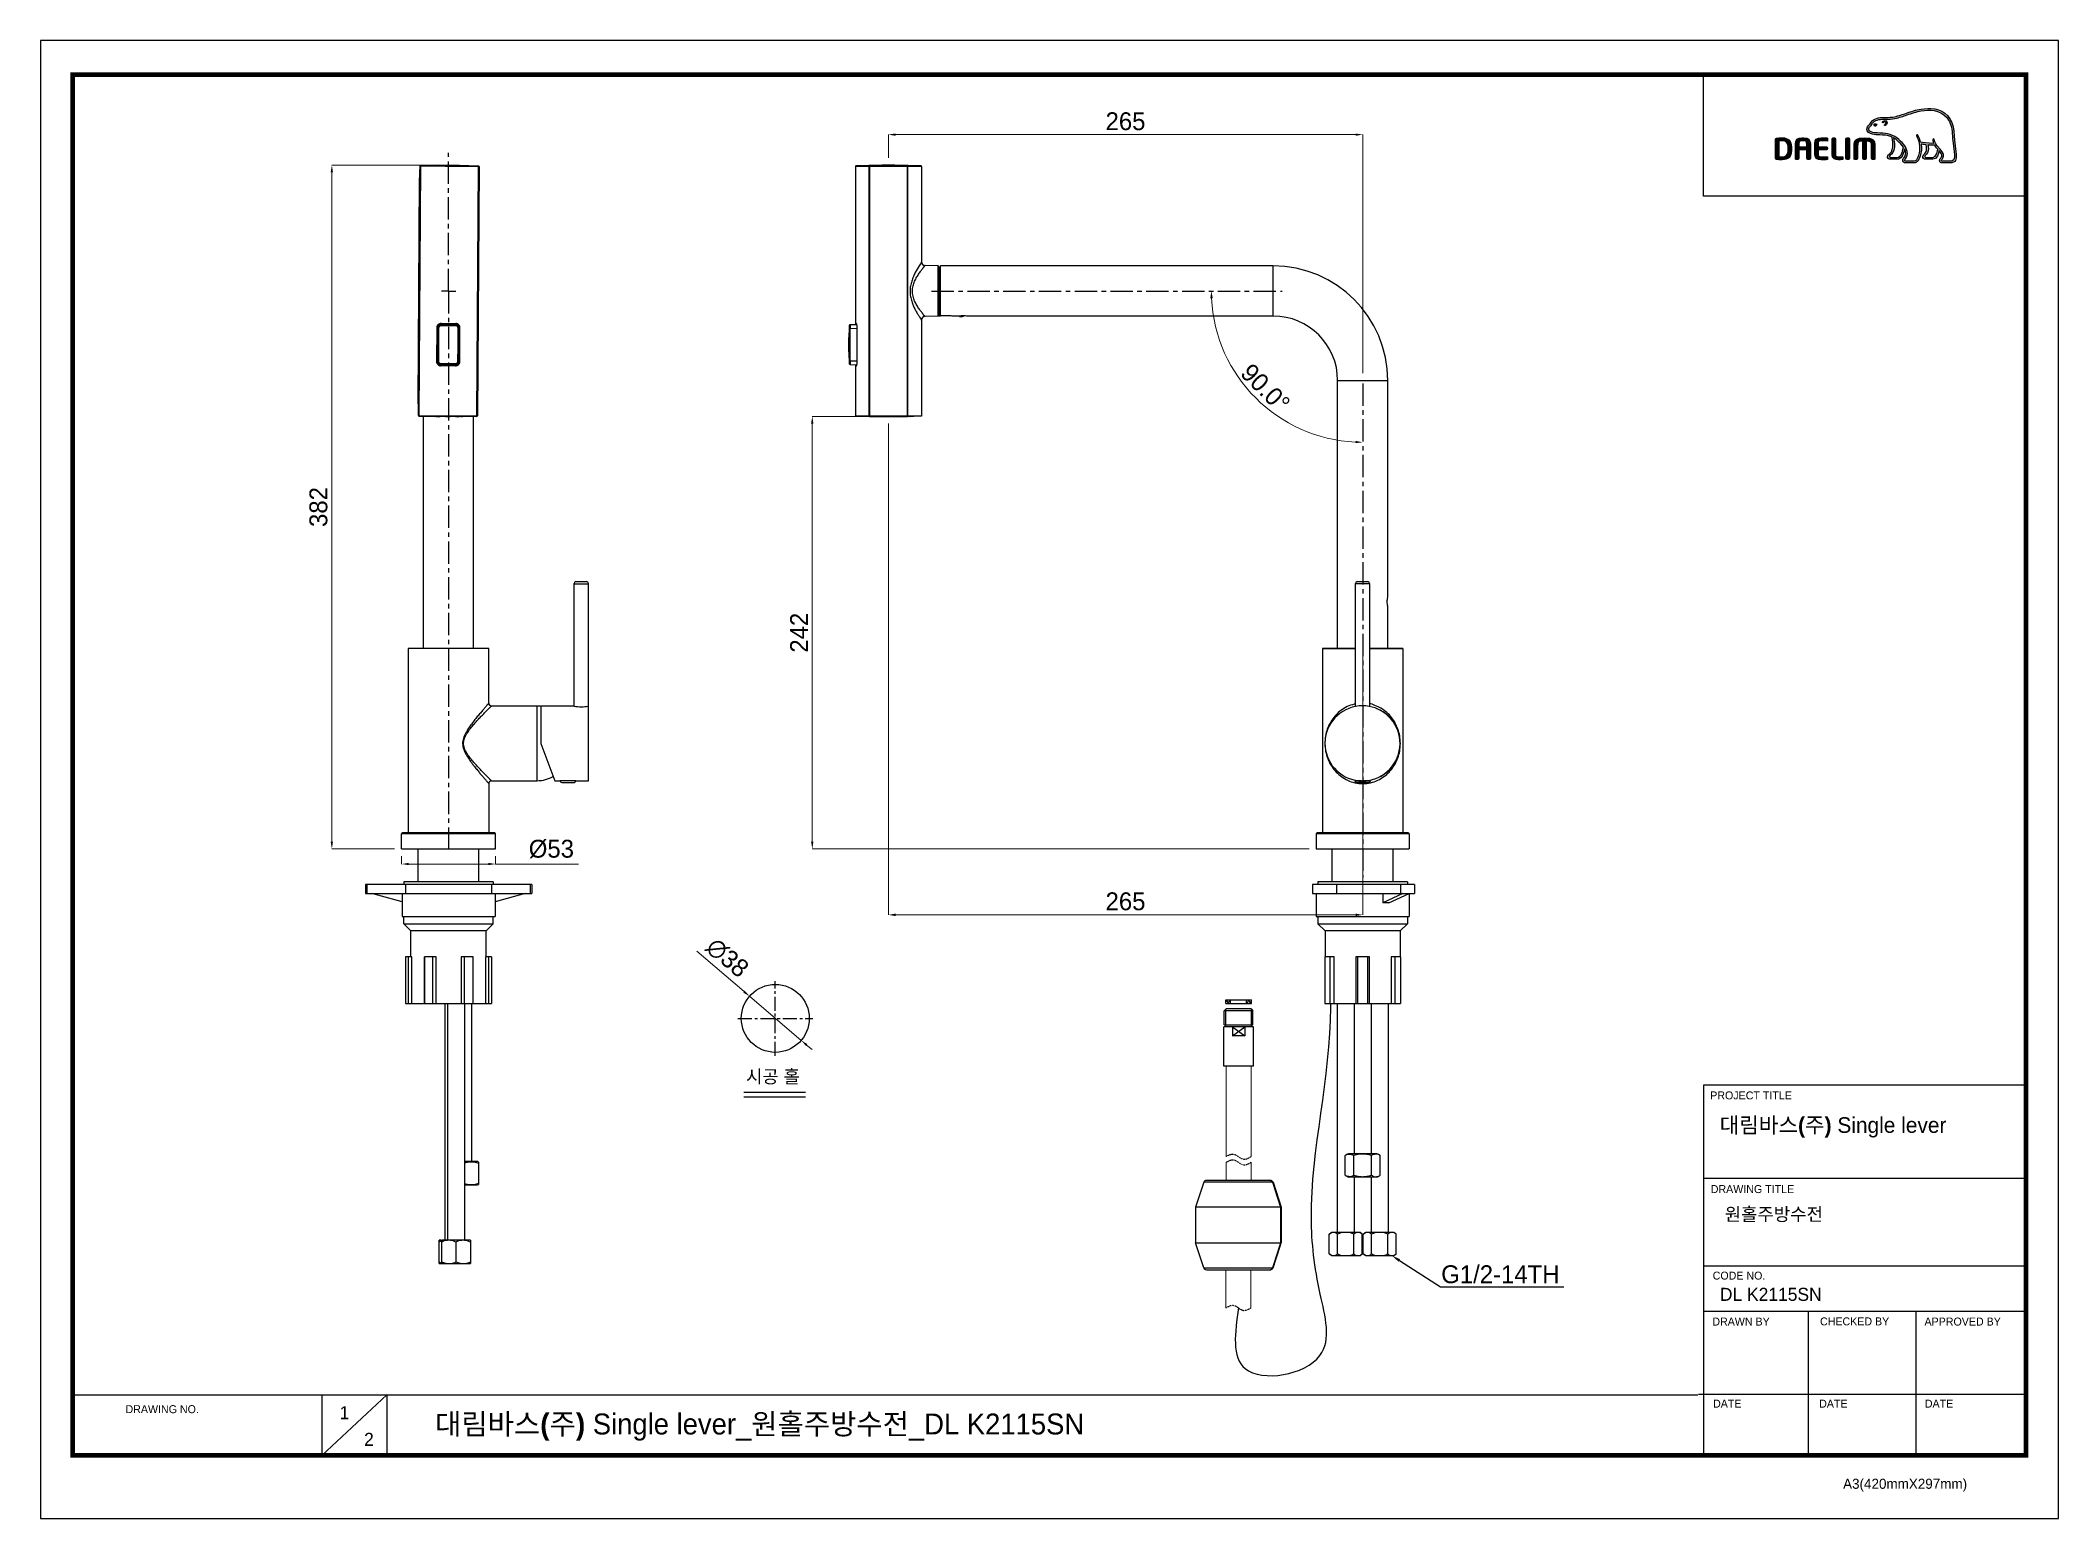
# Model space of a CAD drawing. Extents: x 0 to 1128, y 0 to 827.
import ezdxf
from ezdxf import colors
from ezdxf.entities.mleader import LeaderData, LeaderLine
from ezdxf.math import Vec2, Vec3

# ---------------------------------------------------------------- set-up
doc = ezdxf.new("R2010")
doc.units = 0
doc.header["$LTSCALE"] = 10
doc.header["$MEASUREMENT"] = 0
doc.header["$PDMODE"] = 3
doc.header["$PDSIZE"] = -10
doc.linetypes.add('CENTER', pattern=[2, 1.25, -0.25, 0.25, -0.25])
doc.linetypes.add('DIVIDE', pattern=[31.75, 12.7, -6.35, 0, -6.35, 0, -6.35])
doc.layers.get('0').update_dxf_attribs({"linetype": 'CONTINUOUS'})
doc.layers.get('DEFPOINTS').update_dxf_attribs({"linetype": 'CONTINUOUS'})
for name, color, linetype in [('02___PRT_ALL_AXES', 7, 'CONTINUOUS'), ('1', 7, 'CONTINUOUS'), ('BODY', 7, 'CONTINUOUS'), ('레이어 1', 7, 'CONTINUOUS')]:
    doc.layers.add(name, color=color, linetype=linetype)
doc.layers.add('11', color=3, linetype='CONTINUOUS', lineweight=0)
doc.styles.add('Daelim Dimension', font='')
doc.styles.get("Standard").update_dxf_attribs({"font": ''})
doc.styles.get('Daelim Dimension').set_extended_font_data('나눔고딕')
doc.styles.get('Standard').set_extended_font_data('GulimChe')
doc.dimstyles.new('DEFAULT', dxfattribs={"dimscale": 2, "dimtxt": 2, "dimasz": 2, "dimexe": 0, "dimexo": 2, "dimgap": 1, "dimtad": 1, "dimdec": 0, "dimzin": 9, "dimdsep": 46, "dimtxsty": 'Daelim Dimension', "dimcen": 0.5, "dimclrd": 5, "dimclre": 5, "dimclrt": 256, "dimadec": 1, "dimazin": 0, "dimtfac": 1, "dimtdec": 0, "dimtix": 1, "dimtmove": 0, "dimatfit": 3, "dimfxl": 1, "dimtolj": 1, "dimtzin": 1, "dimlwd": 9, "dimlwe": 9, "dimarcsym": 0})

msp = doc.modelspace()

# ---------------------------------------------------------------- texts
at = {"color": 5, "ltscale": 40, "style": 'Daelim Dimension'}
for s, height, p in [('PROJECT TITLE', 4.453, (933.6, 234.5)), ('DRAWING TITLE', 4.453, (933.9, 182.1)), ('CODE NO.', 4.45, (935, 133.7)), ('DRAWN BY', 4.45, (934.8, 108)), ('CHECKED BY', 4.45, (995, 108.1)), ('APPROVED BY', 4.453, (1053.4, 108)), ('DRAWING NO.', 4.453, (47.6, 59)), ('DATE', 4.45, (935.2, 62.1)), ('DATE', 4.45, (994.5, 62.1)), ('DATE', 4.45, (1053.6, 62.1)), ('A3(420mmX297mm)', 5.62, (1007.9, 16.7))]:
    msp.add_text(s, height=height, dxfattribs=at).set_placement(p)
at = {"attachment_point": 1, "style": 'Daelim Dimension'}
for s, insert, char_height, width in [('시공 홀', (394.5, 250.9), 7.29, 122.635), ('{\\fPretendard Variable SemiBold|b0|i0|c129|p2;\\C7;대림바스(주) }Single lever', (938.9, 224.5), 8.729, 140.296), (' 원홀주방수전 ', (939, 173.9), 7.29, 122.635), ('DL K2115SN', (939, 129.1), 7.29, 122.635), ('1', (167.3, 62.9), 7.29, 10.17), ('2', (181, 48), 7.29, 10.17)]:
    msp.add_mtext(s, dxfattribs=dict(at, insert=insert, char_height=char_height, width=width))
at = {"color": 2, "insert": (220.7, 58.8), "char_height": 11.7115, "width": 518.418, "attachment_point": 1, "style": 'Daelim Dimension'}
msp.add_mtext('{\\fPretendard Variable SemiBold|b0|i0|c129|p2;대림바스(주)\\fHYwulM|b0|i0|c129|p18; Single lever_}원홀주방수전{\\fHYwulM|b0|i0|c129|p18;_DL K2115SN}', dxfattribs=at)

# ---------------------------------------------------------------- blocks, each defined once
blk = doc.blocks.new('*D10')
at = {"color": 5, "lineweight": 9, "ltscale": 0.5, "transparency": 16777216}
for p, q in [((202, 370.6), (202, 366.1)), ((206, 366.1), (250.5, 366.1)), ((254.5, 370.6), (254.5, 366.1)), ((254.5, 366.1), (300.9, 366.1))]:
    blk.add_line(p, q, dxfattribs=at)
at = {"color": 5, "ltscale": 0.5, "transparency": 16777216}
for points in [[(206, 366.8), (206, 365.5), (202, 366.1)], [(250.5, 366.8), (250.5, 365.5), (254.5, 366.1)]]:
    blk.add_solid(points, dxfattribs=at)
at = {"layer": 'DEFPOINTS', "color": 0, "ltscale": 0.5, "transparency": 16777216}
for p in [(202, 374.6), (254.5, 374.6), (254.5, 366.1)]:
    blk.add_point(p, dxfattribs=at)
at = {"color": 7, "ltscale": 0.5, "transparency": 16777216, "insert": (285.7, 374.5), "char_height": 10, "attachment_point": 5, "style": 'Daelim Dimension'}
blk.add_mtext('\\A1;%%c53', dxfattribs=at)
blk = doc.blocks.new('*D13')
at = {"color": 5, "lineweight": 9, "ltscale": 0.5, "transparency": 16777216}
for p, q in [((367, 317.3), (393.4, 294.8)), ((425.4, 267.5), (396.5, 292.2)), ((428.4, 264.9), (431.5, 262.3))]:
    blk.add_line(p, q, dxfattribs=at)
at = {"color": 5, "ltscale": 0.5, "transparency": 16777216}
for points in [[(393.8, 295.3), (393, 294.2), (396.5, 292.2)], [(428.8, 265.4), (428, 264.4), (425.4, 267.5)]]:
    blk.add_solid(points, dxfattribs=at)
at = {"layer": 'DEFPOINTS', "color": 0, "ltscale": 0.5, "transparency": 16777216}
for p in [(396.5, 292.2), (425.4, 267.5)]:
    blk.add_point(p, dxfattribs=at)
at = {"color": 7, "ltscale": 0.5, "transparency": 16777216, "insert": (384.1, 313.7), "char_height": 10, "attachment_point": 5, "rotation": 319.5524, "style": 'Daelim Dimension'}
blk.add_mtext('\\A1;∅38', dxfattribs=at)
blk = doc.blocks.new('*D14')
at = {"color": 5, "lineweight": 9, "ltscale": 0.5, "transparency": 16777216}
for p, q in [((474.1, 761.1), (474.1, 774.1)), ((478.1, 774.1), (735.3, 774.1)), ((739.3, 640.6), (739.3, 774.1))]:
    blk.add_line(p, q, dxfattribs=at)
at = {"color": 5, "ltscale": 0.5, "transparency": 16777216}
for points in [[(478.1, 774.7), (478.1, 773.4), (474.1, 774.1)], [(735.3, 774.7), (735.3, 773.4), (739.3, 774.1)]]:
    blk.add_solid(points, dxfattribs=at)
at = {"layer": 'DEFPOINTS', "color": 0, "ltscale": 0.5, "transparency": 16777216}
for p in [(739.3, 774.1), (474.1, 757.1), (739.3, 636.6)]:
    blk.add_point(p, dxfattribs=at)
at = {"color": 7, "ltscale": 0.5, "transparency": 16777216, "insert": (606.7, 781.5), "char_height": 10, "attachment_point": 5, "style": 'Daelim Dimension'}
blk.add_mtext('\\A1;265', dxfattribs=at)
blk = doc.blocks.new('*D15')
at = {"color": 5, "lineweight": 9, "ltscale": 0.5, "transparency": 16777216}
for p, q in [((224.2, 757), (163, 757)), ((163, 753), (163, 378.6)), ((198, 374.6), (163, 374.6))]:
    blk.add_line(p, q, dxfattribs=at)
at = {"color": 5, "ltscale": 0.5, "transparency": 16777216}
for points in [[(162.3, 753), (163.6, 753), (163, 757)], [(162.3, 378.6), (163.6, 378.6), (163, 374.6)]]:
    blk.add_solid(points, dxfattribs=at)
at = {"layer": 'DEFPOINTS', "color": 0, "ltscale": 0.5, "transparency": 16777216}
for p in [(228.2, 757), (163, 374.6), (202, 374.6)]:
    blk.add_point(p, dxfattribs=at)
at = {"color": 7, "ltscale": 0.5, "transparency": 16777216, "insert": (155.5, 565.8), "char_height": 10, "attachment_point": 5, "rotation": 90, "style": 'Daelim Dimension'}
blk.add_mtext('\\A1;382', dxfattribs=at)
blk = doc.blocks.new('*D11')
at = {"color": 5, "lineweight": 9, "ltscale": 0.5, "transparency": 16777216}
for p, q in [((468.5, 616.5), (431.6, 616.5)), ((431.6, 612.5), (431.6, 378.6)), ((709.3, 374.6), (431.6, 374.6))]:
    blk.add_line(p, q, dxfattribs=at)
at = {"color": 5, "ltscale": 0.5, "transparency": 16777216}
for points in [[(430.9, 612.5), (432.2, 612.5), (431.6, 616.5)], [(430.9, 378.6), (432.2, 378.6), (431.6, 374.6)]]:
    blk.add_solid(points, dxfattribs=at)
at = {"layer": 'DEFPOINTS', "color": 0, "ltscale": 0.5, "transparency": 16777216}
for p in [(472.5, 616.5), (431.6, 374.6), (713.3, 374.6)]:
    blk.add_point(p, dxfattribs=at)
at = {"color": 7, "ltscale": 0.5, "transparency": 16777216, "insert": (424.2, 495.5), "char_height": 10, "attachment_point": 5, "rotation": 90, "style": 'Daelim Dimension'}
blk.add_mtext('\\A1;242', dxfattribs=at)
blk = doc.blocks.new('*D12')
at = {"color": 5, "lineweight": 9, "ltscale": 0.5, "transparency": 16777216}
blk.add_arc((739.3, 686.6), 84.6, 182.7104, 267.2896, dxfattribs=at)
at = {"color": 5, "ltscale": 0.5, "transparency": 16777216}
for points in [[(654.1, 682.6), (655.5, 682.6), (654.7, 686.6)], [(735.3, 602.8), (735.3, 601.5), (739.3, 602)]]:
    blk.add_solid(points, dxfattribs=at)
at = {"layer": 'DEFPOINTS', "color": 0, "ltscale": 0.5, "transparency": 16777216}
for p in [(498.3, 686.6), (694.3, 686.6), (666, 644.3), (739.3, 634.9), (739.3, 358.5)]:
    blk.add_point(p, dxfattribs=at)
at = {"color": 7, "ltscale": 0.5, "transparency": 16777216, "insert": (684.9, 632.3), "char_height": 10, "attachment_point": 5, "rotation": 315, "style": 'Daelim Dimension'}
blk.add_mtext('\\A1;90.0°', dxfattribs=at)
blk = doc.blocks.new('*D16')
at = {"color": 5, "lineweight": 9, "ltscale": 0.5, "transparency": 16777216}
for p, q in [((474.2, 612.5), (474.2, 337.7)), ((739.3, 492.7), (739.3, 337.7)), ((735.3, 337.7), (478.2, 337.7))]:
    blk.add_line(p, q, dxfattribs=at)
at = {"color": 5, "ltscale": 0.5, "transparency": 16777216}
for points in [[(478.2, 338.4), (478.2, 337), (474.2, 337.7)], [(735.3, 338.4), (735.3, 337), (739.3, 337.7)]]:
    blk.add_solid(points, dxfattribs=at)
at = {"layer": 'DEFPOINTS', "color": 0, "ltscale": 0.5, "transparency": 16777216}
for p in [(474.2, 616.5), (739.3, 496.7), (474.2, 337.7)]:
    blk.add_point(p, dxfattribs=at)
at = {"color": 7, "ltscale": 0.5, "transparency": 16777216, "insert": (606.7, 345.2), "char_height": 10, "attachment_point": 5, "style": 'Daelim Dimension'}
blk.add_mtext('\\A1;265', dxfattribs=at)

# ---------------------------------------------------------------- dimensions: what is measured, and where the dimension line sits
at = {"color": 5, "ltscale": 0.5}
dim = msp.add_linear_dim(base=(739.3, 774.1), p1=(474.1, 757.1), p2=(739.3, 636.6), dimstyle='DEFAULT', override={"dimtxt": 5, "dimclrt": 7}, dxfattribs=at)
dim.commit()
dim.dimension.update_dxf_attribs({"geometry": '*D14', "text_midpoint": (606.7, 781.5)})
for base, p1, p2, picture, middle in [((163, 374.6), (228.2, 757), (202, 374.6), '*D15', (155.5, 565.8)), ((431.6, 374.6), (472.5, 616.5), (713.3, 374.6), '*D11', (424.2, 495.5))]:
    dim = msp.add_linear_dim(base=base, p1=p1, p2=p2, angle=90, dimstyle='DEFAULT', override={"dimtxt": 5, "dimclrt": 7}, dxfattribs=at)
    dim.commit()
    dim.dimension.update_dxf_attribs({"geometry": picture, "text_midpoint": middle})
dim = msp.add_angular_dim_2l(base=(666, 644.3), line1=((739.3, 634.9), (739.3, 358.5)), line2=((498.3, 686.6), (694.3, 686.6)), dimstyle='DEFAULT', override={"dimtxt": 5, "dimclrt": 7}, dxfattribs=at)
dim.commit()
dim.dimension.update_dxf_attribs({"geometry": '*D12', "text_midpoint": (684.9, 632.3)})
dim = msp.add_linear_dim(base=(474.2, 337.7), p1=(739.3, 496.7), p2=(474.2, 616.5), dimstyle='DEFAULT', override={"dimtxt": 5, "dimclrt": 7}, dxfattribs=at)
dim.commit()
dim.dimension.update_dxf_attribs({"geometry": '*D16', "text_midpoint": (606.7, 337.7), "dimtype": 160})
dim = msp.add_linear_dim(base=(254.4942899, 366.1477507), p1=(201.9942899, 374.6029835), p2=(254.4942899, 374.6029835), text='%%c<>', dimstyle='DEFAULT', override={"dimtxt": 5, "dimclrt": 7}, dxfattribs=at)
dim.commit()
dim.dimension.update_dxf_attribs({"geometry": '*D10', "text_midpoint": (285.7473762, 366.1477507), "dimtype": 160})
dim = msp.add_diameter_dim_2p(p1=(425.4, 267.5), p2=(396.5, 292.2), dimstyle='DEFAULT', override={"dimtxt": 5, "dimclrt": 7}, dxfattribs=at)
dim.commit()
dim.dimension.update_dxf_attribs({"geometry": '*D13', "text_midpoint": (384.1, 313.7)})

# ---------------------------------------------------------------- hatches: boundary and pattern name
at = {"layer": '1'}
h = msp.add_hatch(dxfattribs=at)
h.set_pattern_fill('ANSI37', color=0, scale=10, style=0)
h.set_pattern_definition([(135, (22063.797, 1074.4681), (0.88388348, 0.88388348), []), (45, (22063.797, 1074.4681), (0.88388348, -0.88388348), [])])
h.paths.add_polyline_path([(665.4, 290.1), (665.4, 288.1), (662.7, 288.1), (662.7, 290.1)])
h.paths.add_polyline_path([(677.2, 290.1), (677.2, 288.1), (674.4, 288.1), (674.4, 290.1)])
at = {"layer": '레이어 1'}
h = msp.add_hatch(color=5, dxfattribs=at)
h.dxf.hatch_style = 1
edge = h.paths.add_edge_path(flags=16)
edge.add_spline(control_points=[(1069.5, 759.8), (1069.1, 759.3), (1068.4, 759.3), (1068.4, 759.3), (1068.4, 759.3), (1063.5, 759.3), (1063.5, 759.3), (1063.3, 759.3), (1063.1, 759.3), (1063, 759.4), (1063, 759.5), (1062.9, 759.6), (1062.9, 759.7), (1062.9, 760), (1063.1, 760.3), (1063.4, 760.6), (1063.6, 760.8), (1063.7, 761.1), (1063.9, 761.4), (1064.1, 762.1), (1064.1, 762.9), (1063.8, 763.6), (1063.2, 764.8), (1062.3, 765.8), (1061.5, 766.7), (1061.5, 766.7), (1061.2, 767), (1061.2, 767), (1060.1, 768.2), (1059, 769.5), (1058.9, 771.2), (1058.9, 771.5), (1058.7, 771.7), (1058.5, 771.7), (1058.5, 771.7), (1058.2, 771.6), (1058.2, 771.6), (1058.1, 771.5), (1058, 771.3), (1058, 771.2), (1058, 771.2), (1058, 771.1), (1058, 771.1), (1058.1, 770.5), (1058.2, 769.9), (1058.5, 769.3), (1058.5, 769.3), (1058.5, 769.2), (1058.5, 769.2), (1058.5, 769.2), (1058.4, 769.2), (1058.4, 769.2), (1055.3, 769.1), (1052.2, 769.7), (1051.2, 769.9), (1050.7, 772.2), (1049.8, 773.7), (1049.7, 773.7), (1049.6, 773.9), (1049.5, 774), (1049.4, 774), (1049.4, 774), (1049.2, 773.9), (1049.1, 773.9), (1049.1, 773.9), (1049.1, 773.8), (1048.9, 773.7), (1048.9, 773.7), (1048.9, 773.6), (1048.9, 773.6), (1048.9, 773.6), (1049, 773.3), (1049, 773.3), (1049.1, 773.2), (1050.7, 770.3), (1050.7, 766.5), (1050.7, 764.2), (1050.1, 762), (1048.9, 760), (1048.6, 759.5), (1048.2, 759.3), (1047.7, 759.3), (1047.7, 759.3), (1042.8, 759.3), (1042.8, 759.3), (1042.6, 759.3), (1042.3, 759.4), (1042.3, 759.8), (1042.3, 760), (1042.5, 760.3), (1042.8, 760.6), (1044.8, 762.9), (1043.6, 766.4), (1041.7, 768.7), (1039.8, 771), (1036.7, 773.8), (1032.8, 774.5), (1031.4, 774.8), (1029.1, 774.9), (1027.2, 775), (1027.2, 775), (1025.3, 775.1), (1025.3, 775.1), (1024.4, 775.2), (1022.8, 775.8), (1022.3, 776.7), (1022.1, 777.1), (1022.1, 777.5), (1022.4, 777.9), (1022.5, 778.2), (1022.8, 778.4), (1023, 778.7), (1023.4, 779), (1023.7, 779.3), (1023.9, 779.7), (1023.9, 779.7), (1024, 779.9), (1024, 779.9), (1024.9, 781.7), (1026.9, 782.6), (1029.8, 782.7), (1029.8, 782.7), (1031.4, 782.7), (1031.4, 782.7), (1033.2, 782.7), (1035.2, 782.7), (1036.9, 783.1), (1039.2, 783.6), (1041.6, 784.4), (1043.6, 785.1), (1043.6, 785.1), (1043.7, 785.1), (1043.7, 785.1), (1046.3, 786), (1048.9, 786.9), (1051.6, 787.4), (1056, 788.1), (1061.9, 788.1), (1065.7, 783.8), (1067.4, 781.9), (1068.5, 779.2), (1068.8, 775.9), (1068.8, 775.9), (1068.8, 775.9), (1068.8, 775.9), (1068.8, 775.8), (1068.9, 775.5), (1069, 773.3), (1069.1, 772.3), (1069.1, 771.3), (1069.4, 769.3), (1069.4, 769.3), (1070.1, 762.8), (1070.1, 762.8), (1070.1, 762.8), (1070.2, 762), (1070.2, 762), (1070.2, 761), (1070, 760.3), (1069.5, 759.8)], knot_values=[0, 0, 0, 0, 1, 1, 1, 2, 2, 2, 3, 3, 3, 4, 4, 4, 5, 5, 5, 6, 6, 6, 7, 7, 7, 8, 8, 8, 9, 9, 9, 10, 10, 10, 11, 11, 11, 12, 12, 12, 13, 13, 13, 14, 14, 14, 15, 15, 15, 16, 16, 16, 17, 17, 17, 18, 18, 18, 19, 19, 19, 20, 20, 20, 21, 21, 21, 22, 22, 22, 23, 23, 23, 24, 24, 24, 25, 25, 25, 26, 26, 26, 27, 27, 27, 28, 28, 28, 29, 29, 29, 30, 30, 30, 31, 31, 31, 32, 32, 32, 33, 33, 33, 34, 34, 34, 35, 35, 35, 36, 36, 36, 37, 37, 37, 38, 38, 38, 39, 39, 39, 40, 40, 40, 41, 41, 41, 42, 42, 42, 43, 43, 43, 44, 44, 44, 45, 45, 45, 46, 46, 46, 47, 47, 47, 48, 48, 48, 49, 49, 49, 50, 50, 50, 51, 51, 51, 52, 52, 52, 53, 53, 53, 53], degree=3, periodic=0)
edge = h.paths.add_edge_path(flags=16)
edge.add_spline(control_points=[(1058.1, 761.3), (1058.1, 761.3), (1054.1, 761.3), (1054.1, 761.3), (1053.8, 761.3), (1053.5, 761.5), (1053.5, 761.8), (1053.5, 762), (1053.7, 762.3), (1053.9, 762.5), (1054.7, 763.3), (1055.6, 764.3), (1055.6, 766.4), (1055.6, 766.4), (1055.5, 767.3), (1055.5, 767.3), (1055.5, 767.3), (1055.4, 768.2), (1055.4, 768.2), (1055.4, 768.2), (1055.3, 768.3), (1055.3, 768.3), (1055.3, 768.3), (1055.4, 768.3), (1055.4, 768.3), (1056.2, 768.2), (1057.6, 768.1), (1059, 768.2), (1059.4, 767.7), (1059.9, 766.9), (1060.8, 766), (1060.7, 765.5), (1060.3, 761.3), (1058.1, 761.3)], knot_values=[0, 0, 0, 0, 1, 1, 1, 2, 2, 2, 3, 3, 3, 4, 4, 4, 5, 5, 5, 6, 6, 6, 7, 7, 7, 8, 8, 8, 9, 9, 9, 10, 10, 10, 11, 11, 11, 11], degree=3, periodic=0)
edge = h.paths.add_edge_path(flags=16)
edge.add_spline(control_points=[(1037.9, 761.3), (1037.9, 761.3), (1034.3, 761.3), (1034.3, 761.3), (1034, 761.3), (1033.8, 761.5), (1033.8, 761.8), (1033.8, 762), (1033.9, 762.2), (1034.2, 762.5), (1035.1, 763.2), (1036.5, 764.3), (1036.6, 767.3), (1036.6, 767.3), (1036.6, 768.1), (1036.6, 768.1), (1036.6, 769.3), (1036.4, 770.9), (1036.1, 772.2), (1036.1, 772.2), (1036, 772.4), (1036, 772.4), (1036, 772.4), (1036.1, 772.3), (1036.1, 772.3), (1036.7, 772), (1039.6, 770), (1041.6, 767.1), (1041.5, 765.7), (1040.7, 761.3), (1037.9, 761.3)], knot_values=[0, 0, 0, 0, 1, 1, 1, 2, 2, 2, 3, 3, 3, 4, 4, 4, 5, 5, 5, 6, 6, 6, 7, 7, 7, 8, 8, 8, 9, 9, 9, 10, 10, 10, 10], degree=3, periodic=0)
edge = h.paths.add_edge_path()
edge.add_spline(control_points=[(1071.1, 762.9), (1071.1, 762.9), (1070.4, 769.4), (1070.4, 769.4), (1070.1, 771.4), (1070.1, 772.5), (1070, 773.4), (1070, 773.4), (1069.8, 776), (1069.8, 776), (1069.4, 779.5), (1068.3, 782.4), (1066.4, 784.5), (1062.4, 789.1), (1056.1, 789.1), (1051.5, 788.3), (1048.6, 787.9), (1046, 787), (1043.3, 786.1), (1043.3, 786.1), (1043.3, 786), (1043.3, 786), (1041.2, 785.4), (1038.9, 784.6), (1036.7, 784.1), (1035.1, 783.7), (1033.2, 783.7), (1031.4, 783.7), (1031.4, 783.7), (1029.7, 783.7), (1029.7, 783.7), (1026.5, 783.6), (1024.2, 782.5), (1023.1, 780.3), (1023.1, 780.3), (1023, 780.2), (1023, 780.2), (1022.9, 779.9), (1022.6, 779.6), (1022.3, 779.4), (1022.1, 779.1), (1021.8, 778.8), (1021.5, 778.4), (1021.3, 778), (1021.2, 777.6), (1021.2, 777.2), (1021.2, 776.9), (1021.2, 776.5), (1021.4, 776.2), (1022.1, 774.9), (1024.1, 774.2), (1025.3, 774.1), (1025.3, 774.1), (1027, 774), (1027.1, 774), (1028.8, 773.9), (1031.2, 773.8), (1032.6, 773.5), (1033.4, 773.4), (1034.3, 773.1), (1035.2, 772.7), (1035.3, 772.5), (1035.7, 770.5), (1035.7, 768.1), (1035.7, 768.1), (1035.7, 767.3), (1035.7, 767.3), (1035.5, 764.7), (1034.4, 763.9), (1033.6, 763.2), (1033.5, 763.1), (1032.8, 762.5), (1032.8, 761.8), (1032.7, 761.4), (1032.8, 761), (1033.1, 760.8), (1033.4, 760.5), (1033.8, 760.3), (1034.3, 760.3), (1034.3, 760.3), (1037.9, 760.3), (1037.9, 760.3), (1040.5, 760.3), (1041.8, 763.2), (1042.2, 765.8), (1042.2, 765.8), (1042.2, 766.2), (1042.2, 766.2), (1042.2, 766.2), (1042.3, 766), (1042.3, 766), (1042.7, 765.3), (1042.9, 764.4), (1042.9, 763.7), (1042.9, 762.7), (1042.6, 761.9), (1042, 761.3), (1041.9, 761.1), (1041.2, 760.4), (1041.2, 759.7), (1041.2, 759.7), (1041.2, 759.5), (1041.2, 759.5), (1041.3, 758.7), (1042, 758.3), (1042.6, 758.3), (1042.6, 758.3), (1047.7, 758.3), (1047.7, 758.3), (1048.6, 758.3), (1049.3, 758.7), (1049.8, 759.5), (1051, 761.6), (1051.7, 763.9), (1051.7, 766.3), (1051.7, 767.1), (1051.6, 767.9), (1051.5, 768.7), (1051.5, 768.7), (1051.5, 768.8), (1051.5, 768.8), (1051.5, 768.8), (1051.5, 768.8), (1051.5, 768.8), (1052.1, 768.7), (1053.1, 768.5), (1054.3, 768.4), (1054.3, 768.4), (1054.4, 768.4), (1054.4, 768.4), (1054.4, 768.4), (1054.5, 767.4), (1054.5, 767.4), (1054.5, 767.4), (1054.6, 767.2), (1054.6, 767.2), (1054.6, 767.2), (1054.6, 766.4), (1054.6, 766.4), (1054.6, 764.5), (1053.7, 763.6), (1053.2, 763.1), (1053.2, 763.1), (1052.6, 762.5), (1052.5, 761.9), (1052.5, 761.9), (1052.5, 761.7), (1052.5, 761.7), (1052.5, 761.5), (1052.5, 761.1), (1052.8, 760.8), (1053.1, 760.5), (1053.6, 760.3), (1054.2, 760.3), (1054.2, 760.3), (1058.1, 760.3), (1058.1, 760.3), (1060.5, 760.3), (1061.2, 763.3), (1061.5, 765), (1061.5, 765), (1061.5, 765.2), (1061.5, 765.2), (1061.5, 765.2), (1061.6, 765.1), (1061.6, 765.1), (1062.2, 764.4), (1062.6, 763.6), (1062.9, 763.1), (1063, 762.9), (1063.1, 762.6), (1063.1, 762.3), (1063.1, 762.3), (1063, 761.7), (1063, 761.7), (1062.9, 761.4), (1062.7, 761.1), (1062.5, 760.9), (1062.2, 760.5), (1061.8, 760.1), (1061.8, 759.6), (1061.8, 759.6), (1061.9, 759.3), (1061.9, 759.3), (1062, 758.7), (1062.5, 758.3), (1063.4, 758.3), (1063.4, 758.3), (1068.4, 758.3), (1068.4, 758.3), (1068.5, 758.3), (1069.5, 758.3), (1070.3, 759.1), (1070.9, 759.8), (1071.2, 760.7), (1071.2, 761.9), (1071.2, 761.9), (1071.1, 762.9), (1071.1, 762.9)], knot_values=[0, 0, 0, 0, 1, 1, 1, 2, 2, 2, 3, 3, 3, 4, 4, 4, 5, 5, 5, 6, 6, 6, 7, 7, 7, 8, 8, 8, 9, 9, 9, 10, 10, 10, 11, 11, 11, 12, 12, 12, 13, 13, 13, 14, 14, 14, 15, 15, 15, 16, 16, 16, 17, 17, 17, 18, 18, 18, 19, 19, 19, 20, 20, 20, 21, 21, 21, 22, 22, 22, 23, 23, 23, 24, 24, 24, 25, 25, 25, 26, 26, 26, 27, 27, 27, 28, 28, 28, 29, 29, 29, 30, 30, 30, 31, 31, 31, 32, 32, 32, 33, 33, 33, 34, 34, 34, 35, 35, 35, 36, 36, 36, 37, 37, 37, 38, 38, 38, 39, 39, 39, 40, 40, 40, 41, 41, 41, 42, 42, 42, 43, 43, 43, 44, 44, 44, 45, 45, 45, 46, 46, 46, 47, 47, 47, 48, 48, 48, 49, 49, 49, 50, 50, 50, 51, 51, 51, 52, 52, 52, 53, 53, 53, 54, 54, 54, 55, 55, 55, 56, 56, 56, 57, 57, 57, 58, 58, 58, 59, 59, 59, 60, 60, 60, 61, 61, 61, 62, 62, 62, 63, 63, 63, 64, 64, 64, 65, 65, 65, 66, 66, 66, 66], degree=3, periodic=0)
edge = h.paths.add_edge_path(flags=0)
edge.add_spline(control_points=[(1025.2, 779.9), (1025.2, 779.9), (1025.9, 780.2), (1026.8, 779.8), (1026.8, 779.8), (1027, 779.8), (1026.8, 779.6), (1026.4, 779), (1025.9, 778.9), (1025.9, 778.9), (1025.9, 778.9), (1025.6, 778.8), (1025.4, 779), (1025.1, 779.4), (1025.1, 779.6), (1025.1, 779.6), (1025.1, 779.6), (1025, 779.8), (1025.2, 779.9)], knot_values=[0, 0, 0, 0, 1, 1, 1, 2, 2, 2, 3, 3, 3, 4, 4, 4, 5, 5, 5, 6, 6, 6, 6], degree=3, periodic=0)
edge = h.paths.add_edge_path(flags=0)
edge.add_spline(control_points=[(1030, 781.2), (1029.9, 781.1), (1029.9, 780.9), (1030, 780.8), (1030.2, 780.7), (1030.3, 780.7), (1030.5, 780.8), (1030.5, 780.9), (1031.1, 781.6), (1031.6, 781.2), (1031.8, 781.1), (1031.9, 780.9), (1031.9, 780.7), (1031.8, 780.3), (1031.5, 779.8), (1031.2, 779.7), (1031.1, 779.6), (1031, 779.4), (1031.1, 779.2), (1031.1, 779.1), (1031.3, 779.1), (1031.5, 779.1), (1031.9, 779.3), (1032.5, 780), (1032.5, 780.7), (1032.6, 781.1), (1032.4, 781.5), (1032, 781.8), (1031.2, 782.3), (1030.4, 781.6), (1030, 781.2)], knot_values=[0, 0, 0, 0, 1, 1, 1, 2, 2, 2, 3, 3, 3, 4, 4, 4, 5, 5, 5, 6, 6, 6, 7, 7, 7, 8, 8, 8, 9, 9, 9, 10, 10, 10, 10], degree=3, periodic=0)
edge = h.paths.add_edge_path(flags=0)
edge.add_spline(control_points=[(1029.9, 780.7), (1029.9, 780.7), (1029.9, 780.7), (1029.9, 780.7), (1029.9, 780.7), (1029.9, 780.7), (1029.9, 780.7)], knot_values=[0, 0, 0, 0, 1, 1, 1, 2, 2, 2, 2], degree=3, periodic=0)
h = msp.add_hatch(color=5, dxfattribs=at)
h.dxf.hatch_style = 2
edge = h.paths.add_edge_path()
edge.add_spline(control_points=[(1025.2, 779.9), (1025.2, 779.9), (1025.9, 780.2), (1026.8, 779.8), (1026.8, 779.8), (1027, 779.8), (1026.8, 779.6), (1026.4, 779), (1025.9, 778.9), (1025.9, 778.9), (1025.9, 778.9), (1025.6, 778.8), (1025.4, 779), (1025.1, 779.4), (1025.1, 779.6), (1025.1, 779.6), (1025.1, 779.6), (1025, 779.8), (1025.2, 779.9)], knot_values=[0, 0, 0, 0, 1, 1, 1, 2, 2, 2, 3, 3, 3, 4, 4, 4, 5, 5, 5, 6, 6, 6, 6], degree=3, periodic=0)
h = msp.add_hatch(color=5, dxfattribs=at)
h.dxf.hatch_style = 2
edge = h.paths.add_edge_path()
edge.add_spline(control_points=[(1030, 781.2), (1029.9, 781.1), (1029.9, 780.9), (1030, 780.8), (1030.2, 780.7), (1030.3, 780.7), (1030.5, 780.8), (1030.5, 780.9), (1031.1, 781.6), (1031.6, 781.2), (1031.8, 781.1), (1031.9, 780.9), (1031.9, 780.7), (1031.8, 780.3), (1031.5, 779.8), (1031.2, 779.7), (1031.1, 779.6), (1031, 779.4), (1031.1, 779.2), (1031.1, 779.1), (1031.3, 779.1), (1031.5, 779.1), (1031.9, 779.3), (1032.5, 780), (1032.5, 780.7), (1032.6, 781.1), (1032.4, 781.5), (1032, 781.8), (1031.2, 782.3), (1030.4, 781.6), (1030, 781.2)], knot_values=[0, 0, 0, 0, 1, 1, 1, 2, 2, 2, 3, 3, 3, 4, 4, 4, 5, 5, 5, 6, 6, 6, 7, 7, 7, 8, 8, 8, 9, 9, 9, 10, 10, 10, 10], degree=3, periodic=0)
h = msp.add_hatch(color=5, dxfattribs=at)
h.dxf.hatch_style = 2
edge = h.paths.add_edge_path()
edge.add_spline(control_points=[(977.1, 765.1), (977.1, 762.8), (976.1, 761.7), (973.9, 761.7), (973.9, 761.7), (972.4, 761.7), (972, 761.7), (972, 761.7), (972, 770.5), (972, 770.5), (972.8, 770.6), (973.9, 770.6), (973.9, 770.6), (976.1, 770.6), (977.1, 769.6), (977.1, 767.2), (977.1, 767.2), (977.1, 765.1), (977.1, 765.1)], knot_values=[0, 0, 0, 0, 1, 1, 1, 2, 2, 2, 3, 3, 3, 4, 4, 4, 5, 5, 5, 6, 6, 6, 6], degree=3, periodic=0)
edge = h.paths.add_edge_path()
edge.add_spline(control_points=[(973.9, 772.3), (972.7, 772.3), (971.1, 772.2), (970.6, 772.1), (970.3, 772.1), (970.1, 771.8), (970.1, 771.5), (970.1, 771.5), (970.1, 760.8), (970.1, 760.8), (970.1, 760.5), (970.3, 760.2), (970.7, 760.2), (971.1, 760.1), (972.7, 760), (973.9, 760), (977.2, 760), (979, 761.8), (979, 765.1), (979, 765.1), (979, 767.2), (979, 767.2), (979, 770.5), (977.2, 772.3), (973.9, 772.3)], knot_values=[0, 0, 0, 0, 1, 1, 1, 2, 2, 2, 3, 3, 3, 4, 4, 4, 5, 5, 5, 6, 6, 6, 7, 7, 7, 8, 8, 8, 8], degree=3, periodic=0)
h = msp.add_hatch(color=5, dxfattribs=at)
h.dxf.hatch_style = 2
edge = h.paths.add_edge_path()
edge.add_spline(control_points=[(987.6, 767.2), (987.6, 767.2), (983.1, 767.2), (983.1, 767.2), (983.1, 767.4), (983.1, 768.8), (983.1, 768.8), (983.1, 770.3), (983.6, 770.6), (984.9, 770.6), (984.9, 770.6), (985.9, 770.6), (985.9, 770.6), (987.2, 770.6), (987.6, 770.3), (987.6, 768.8), (987.6, 768.8), (987.6, 767.4), (987.6, 767.2)], knot_values=[0, 0, 0, 0, 1, 1, 1, 2, 2, 2, 3, 3, 3, 4, 4, 4, 5, 5, 5, 6, 6, 6, 6], degree=3, periodic=0)
edge = h.paths.add_edge_path()
edge.add_spline(control_points=[(985.9, 772.3), (985.9, 772.3), (984.9, 772.3), (984.9, 772.3), (982.4, 772.3), (981.2, 771.2), (981.2, 768.8), (981.2, 768.8), (981.2, 760.7), (981.2, 760.7), (981.2, 760.4), (981.5, 760.1), (981.7, 760.1), (981.7, 760.1), (982.6, 760.1), (982.6, 760.1), (982.9, 760.1), (983.1, 760.4), (983.1, 760.7), (983.1, 760.7), (983.1, 765.4), (983.1, 765.5), (983.1, 765.5), (987.6, 765.5), (987.6, 765.5), (987.6, 765.4), (987.6, 760.7), (987.6, 760.7), (987.6, 760.4), (987.9, 760.1), (988.2, 760.1), (988.2, 760.1), (989, 760.1), (989, 760.1), (989.4, 760.1), (989.6, 760.4), (989.6, 760.7), (989.6, 760.7), (989.6, 768.8), (989.6, 768.8), (989.6, 771.2), (988.4, 772.3), (985.9, 772.3)], knot_values=[0, 0, 0, 0, 1, 1, 1, 2, 2, 2, 3, 3, 3, 4, 4, 4, 5, 5, 5, 6, 6, 6, 7, 7, 7, 8, 8, 8, 9, 9, 9, 10, 10, 10, 11, 11, 11, 12, 12, 12, 13, 13, 13, 14, 14, 14, 14], degree=3, periodic=0)
h = msp.add_hatch(color=5, dxfattribs=at)
h.dxf.hatch_style = 2
edge = h.paths.add_edge_path()
edge.add_spline(control_points=[(992, 769.2), (992, 769.2), (992, 763.2), (992, 763.2), (992, 761), (993.2, 760), (995.7, 760), (996.7, 760), (998.2, 760), (998.8, 760.1), (998.8, 760.1), (999.1, 760.1), (999.1, 760.1), (999.1, 760.1), (999.2, 760.1), (999.2, 760.1), (999.2, 760.1), (999.2, 761.7), (999.2, 761.7), (999.2, 761.7), (995.7, 761.7), (995.7, 761.7), (993.9, 761.7), (993.9, 762.2), (993.9, 763.2), (993.9, 763.2), (993.9, 765.4), (993.9, 765.6), (994.1, 765.6), (998.6, 765.6), (998.6, 765.6), (998.9, 765.6), (999.2, 765.8), (999.2, 766.1), (999.2, 766.1), (999.2, 766.7), (999.2, 766.7), (999.2, 767), (998.9, 767.2), (998.6, 767.2), (998.6, 767.2), (994.1, 767.2), (993.9, 767.2), (993.9, 767.4), (993.9, 769.2), (993.9, 769.2), (993.9, 770.1), (993.9, 770.6), (995.7, 770.6), (995.7, 770.6), (999.2, 770.5), (999.2, 770.5), (999.2, 770.5), (999.2, 772.1), (999.2, 772.1), (999.2, 772.1), (998.8, 772.2), (998.8, 772.2), (998.1, 772.2), (996.5, 772.3), (995.7, 772.3), (993.2, 772.3), (992, 771.3), (992, 769.2)], knot_values=[0, 0, 0, 0, 1, 1, 1, 2, 2, 2, 3, 3, 3, 4, 4, 4, 5, 5, 5, 6, 6, 6, 7, 7, 7, 8, 8, 8, 9, 9, 9, 10, 10, 10, 11, 11, 11, 12, 12, 12, 13, 13, 13, 14, 14, 14, 15, 15, 15, 16, 16, 16, 17, 17, 17, 18, 18, 18, 19, 19, 19, 20, 20, 20, 21, 21, 21, 21], degree=3, periodic=0)
h = msp.add_hatch(color=5, dxfattribs=at)
h.dxf.hatch_style = 2
edge = h.paths.add_edge_path()
edge.add_spline(control_points=[(1002.3, 772.2), (1002, 772.2), (1001.7, 771.9), (1001.7, 771.6), (1001.7, 771.6), (1001.7, 763.2), (1001.7, 763.2), (1001.7, 760.4), (1003.6, 760), (1005.2, 760), (1006.5, 760), (1006.8, 760.1), (1007.1, 760.1), (1007.1, 760.1), (1007.3, 760.2), (1007.3, 760.2), (1007.3, 760.2), (1007.6, 760.2), (1007.6, 760.2), (1007.6, 760.2), (1007.7, 760.2), (1007.7, 760.2), (1007.7, 760.2), (1007.7, 761.7), (1007.7, 761.7), (1007.7, 761.7), (1005.3, 761.7), (1005.3, 761.7), (1003.6, 761.7), (1003.6, 762.4), (1003.6, 763), (1003.6, 763), (1003.6, 771.6), (1003.6, 771.6), (1003.6, 771.9), (1003.4, 772.2), (1003.1, 772.2), (1003.1, 772.2), (1002.3, 772.2), (1002.3, 772.2)], knot_values=[0, 0, 0, 0, 1, 1, 1, 2, 2, 2, 3, 3, 3, 4, 4, 4, 5, 5, 5, 6, 6, 6, 7, 7, 7, 8, 8, 8, 9, 9, 9, 10, 10, 10, 11, 11, 11, 12, 12, 12, 13, 13, 13, 13], degree=3, periodic=0)
h = msp.add_hatch(color=5, dxfattribs=at)
h.dxf.hatch_style = 2
edge = h.paths.add_edge_path()
edge.add_spline(control_points=[(1010.1, 772.2), (1009.7, 772.2), (1009.5, 771.9), (1009.5, 771.7), (1009.5, 771.7), (1009.5, 760.7), (1009.5, 760.7), (1009.5, 760.4), (1009.8, 760.1), (1010.1, 760.1), (1010.1, 760.1), (1010.9, 760.1), (1010.9, 760.1), (1011.3, 760.1), (1011.5, 760.4), (1011.5, 760.7), (1011.5, 760.7), (1011.5, 771.7), (1011.5, 771.7), (1011.5, 771.9), (1011.2, 772.2), (1010.9, 772.2), (1010.9, 772.2), (1010.1, 772.2), (1010.1, 772.2)], knot_values=[0, 0, 0, 0, 1, 1, 1, 2, 2, 2, 3, 3, 3, 4, 4, 4, 5, 5, 5, 6, 6, 6, 7, 7, 7, 8, 8, 8, 8], degree=3, periodic=0)
h = msp.add_hatch(color=5, dxfattribs=at)
h.dxf.hatch_style = 2
edge = h.paths.add_edge_path()
edge.add_spline(control_points=[(1014, 767.4), (1014, 767.4), (1014, 760.7), (1014, 760.7), (1014, 760.4), (1014.3, 760.1), (1014.5, 760.1), (1014.5, 760.1), (1015.4, 760.1), (1015.4, 760.1), (1015.8, 760.1), (1016, 760.4), (1016, 760.7), (1016, 760.7), (1016, 767.3), (1016, 767.3), (1016, 770.2), (1016.4, 770.5), (1018.9, 770.5), (1018.9, 770.3), (1018.9, 760.7), (1018.9, 760.7), (1018.9, 760.4), (1019.1, 760.1), (1019.4, 760.1), (1019.4, 760.1), (1020.3, 760.1), (1020.3, 760.1), (1020.6, 760.1), (1020.8, 760.4), (1020.8, 760.7), (1020.8, 760.7), (1020.8, 770.2), (1020.8, 770.4), (1022, 770.4), (1022.8, 770.3), (1023.2, 769.9), (1023.7, 769.4), (1023.8, 768.6), (1023.8, 767.3), (1023.8, 767.3), (1023.8, 760.7), (1023.8, 760.7), (1023.8, 760.4), (1024, 760.1), (1024.3, 760.1), (1024.3, 760.1), (1025.2, 760.1), (1025.2, 760.1), (1025.5, 760.1), (1025.7, 760.4), (1025.7, 760.7), (1025.7, 760.7), (1025.7, 767.4), (1025.7, 767.4), (1025.7, 771.5), (1024.2, 772.2), (1019.9, 772.2), (1015.5, 772.2), (1014, 771.5), (1014, 767.4)], knot_values=[0, 0, 0, 0, 1, 1, 1, 2, 2, 2, 3, 3, 3, 4, 4, 4, 5, 5, 5, 6, 6, 6, 7, 7, 7, 8, 8, 8, 9, 9, 9, 10, 10, 10, 11, 11, 11, 12, 12, 12, 13, 13, 13, 14, 14, 14, 15, 15, 15, 16, 16, 16, 17, 17, 17, 18, 18, 18, 19, 19, 19, 20, 20, 20, 20], degree=3, periodic=0)

# ---------------------------------------------------------------- linework, layer by layer
at = {"color": 5, "ltscale": 0.5}
for p, q in [((929.8, 739.7), (929.8, 807.6)), ((929.8, 242.4), (929.8, 34.3))]:
    msp.add_line(p, q, dxfattribs=at)
at = {"color": 9, "linetype": 'Continuous'}
for p, q in [((212.4, 756.4), (211.5, 617)), ((212.5, 756.4), (211.6, 617)), ((212.4, 756.4), (212.1, 756.4)), ((212.5, 756.4), (212.4, 756.4)), ((212.7, 756.7), (212.5, 756.7)), ((212.7, 756.7), (212.7, 756.7)), ((244, 616.8), (244.9, 756.2)), ((244.1, 616.8), (245, 756.2)), ((244.7, 756.5), (244.6, 756.5)), ((245, 756.5), (244.7, 756.5)), ((245, 756.5), (244.9, 756.5)), ((245, 756.2), (244.9, 756.2)), ((245.3, 756.2), (245, 756.2)), ((463.4, 616.8), (463.4, 756.2)), ((463.7, 616.8), (463.7, 756.2)), ((484.7, 756.2), (484.7, 616.8)), ((484.9, 756.2), (484.9, 616.8)), ((212, 749.4), (211.3, 624)), ((212.1, 749.4), (211.4, 624)), ((212.3, 751.6), (211.5, 621.8)), ((212.1, 749.4), (212, 749.4)), ((212.1, 749.8), (212.1, 749.8)), ((212.1, 749.4), (212.1, 749.3)), ((212.1, 749.3), (212.1, 749.3)), ((212.3, 751.9), (212.3, 751.9)), ((212.3, 751.6), (212.3, 751.6)), ((494.6, 700.9), (494.6, 700.9)), ((501.9, 672.6), (501.9, 700.6)), ((502.4, 700.2), (502.4, 672.8)), ((689.3, 672.6), (689.3, 700.6)), ((221.6, 666.2), (222, 666.2)), ((222, 666.2), (222, 666.2)), ((222.4, 665.9), (222.5, 665.8)), ((224.5, 667.8), (224.4, 667.9)), ((224.5, 667.4), (224.7, 667.4)), ((224.7, 667.4), (225.9, 667.4)), ((225.9, 667.4), (227.7, 667.4)), ((226, 667.4), (226.8, 667.4)), ((226.8, 667.4), (228.1, 667.4)), ((227.7, 667.4), (229, 667.4)), ((228.4, 667.4), (229, 667.4)), ((231.9, 667.8), (231.8, 667.7)), ((232.3, 668.5), (232.2, 668.2)), ((233.7, 665.7), (233.9, 665.8)), ((234.2, 666.1), (234.2, 666.1)), ((234.6, 666.1), (234.2, 666.1)), ((452.7, 665.7), (456.7, 665.8)), ((456.1, 668.5), (456.3, 668.2)), ((515.6, 672.6), (516, 672.7)), ((221.5, 647.1), (221.9, 647.1)), ((221.9, 647.1), (221.9, 647.1)), ((222.4, 647.5), (222.3, 647.4)), ((223.8, 644.7), (223.9, 645)), ((224.3, 645.4), (224.4, 645.5)), ((228.4, 645.8), (227.1, 645.8)), ((227.7, 645.8), (227.1, 645.8)), ((229.3, 645.8), (228, 645.8)), ((230.2, 645.8), (228.9, 645.8)), ((230.1, 645.8), (229.3, 645.8)), ((231.4, 645.8), (230.2, 645.8)), ((231.6, 645.8), (231.4, 645.8)), ((231.6, 645.5), (231.7, 645.4)), ((233.7, 647.3), (233.6, 647.4)), ((234.1, 647), (234.1, 647)), ((234.5, 647), (234.1, 647)), ((452.4, 645.8), (452.4, 645.8)), ((452.4, 645.8), (452.4, 645.8)), ((452.4, 645.8), (452.4, 645.8)), ((452.4, 645.8), (452.4, 645.8)), ((452.4, 645.8), (452.4, 645.8)), ((456.7, 647.3), (452.7, 647.4)), ((725.3, 636.6), (753.3, 636.6)), ((211.4, 624), (211.3, 624)), ((211.4, 624.1), (211.4, 624)), ((211.4, 624.1), (211.4, 624.1)), ((211.5, 621.8), (211.5, 621.8)), ((211.5, 621.5), (211.5, 621.5)), ((306.4, 522.6), (298.4, 522.6)), ((739.3, 411.8), (739.3, 411.1)), ((254.5, 383.1), (202, 383.1)), ((765.3, 383.1), (713.3, 383.1)), ((182.5, 354.7), (182.5, 349.7)), ((204.3, 349.7), (204.3, 354.7)), ((252.2, 354.7), (252.2, 349.7)), ((274, 349.7), (274, 354.7)), ((724.7, 354.7), (724.7, 349.7)), ((760.7, 349.7), (760.7, 354.7)), ((205.6, 314.2), (205.6, 288.2)), ((214.7, 288.2), (214.7, 314.2)), ((219.2, 314.2), (219.2, 288.2)), ((237.2, 288.2), (237.2, 314.2)), ((241.8, 314.2), (241.8, 288.2)), ((250.7, 288.2), (250.7, 314.2)), ((721, 314.2), (721, 288.2)), ((736.6, 288.2), (736.6, 314.2)), ((741.9, 314.2), (741.9, 288.2)), ((757.4, 288.2), (757.4, 314.2)), ((688.8, 188.2), (650.5, 188.2)), ((689.2, 188.2), (689.1, 188.2)), ((650.5, 140.2), (688.8, 140.2)), ((689.1, 140.2), (689.2, 140.2))]:
    msp.add_line(p, q, dxfattribs=at)
at = {"color": 7, "linetype": 'Continuous'}
for p, q in [((212.1, 756.4), (212, 753.1)), ((212.3, 756.7), (212.2, 756.7)), ((212.4, 756.7), (212.3, 756.7)), ((245.3, 756.2), (244.4, 616.8)), ((455.7, 756.3), (455.7, 668.5)), ((456.1, 756.6), (456.1, 756.6)), ((492.7, 756.3), (492.7, 702.9)), ((211.3, 624), (212, 749.4)), ((212.3, 751.9), (211.5, 621.5)), ((212, 753.1), (212.2, 753.1)), ((212, 752.4), (212, 749.9)), ((212, 752.4), (212.2, 752.4)), ((212, 749.9), (212, 749.9)), ((212, 749.9), (212, 749.9)), ((212, 749.8), (212, 749.8)), ((212, 749.8), (212, 749.7)), ((212, 749.7), (212, 749.4)), ((212.1, 749.7), (212.1, 749.7)), ((212.3, 752.6), (212.2, 752.6)), ((492.7, 702.9), (492.7, 702.8)), ((501.9, 700.6), (494.6, 700.9)), ((502.2, 672.9), (502.2, 700.3)), ((502.4, 700.2), (503.3, 700.2)), ((502.4, 700.2), (503.3, 700.2)), ((503.3, 672.8), (503.3, 700.6)), ((689.3, 700.6), (503.3, 700.6)), ((221.6, 666.2), (221.5, 647.1)), ((221.9, 647.1), (222, 666.2)), ((222.4, 665.9), (222.3, 647.4)), ((224, 668.5), (224, 668.2)), ((224, 668.5), (232.3, 668.5)), ((224, 668.2), (232.2, 668.2)), ((233.7, 647.3), (233.9, 665.8)), ((234.2, 666.1), (234.1, 647)), ((234.5, 647), (234.6, 666.1)), ((452.4, 667.5), (452.4, 667.5)), ((452.4, 667.5), (452.4, 667.5)), ((452.4, 667.4), (452.4, 667.4)), ((452.4, 667.4), (452.4, 667.4)), ((452.4, 667.4), (452.4, 667.4)), ((452.4, 667.4), (452.4, 667.4)), ((452.4, 667.4), (452.4, 667.4)), ((452.7, 667.8), (456.2, 667.8)), ((456.5, 667.8), (452.7, 667.7)), ((455.7, 668.5), (455.7, 668.5)), ((455.7, 668.5), (456, 668.2)), ((456.2, 668.4), (456.1, 668.5)), ((456.2, 668.2), (456.2, 667.8)), ((456.7, 647), (456.7, 666.1)), ((492.7, 670.3), (492.7, 670.4)), ((492.7, 670.3), (492.7, 616.9)), ((501.9, 672.6), (494.6, 672.3)), ((507.4, 672.8), (503.3, 672.8)), ((513.8, 672.5), (513.8, 672.6)), ((515.6, 672.4), (516.4, 672.7)), ((452.2, 661.8), (452.2, 662.7)), ((232.1, 644.7), (223.8, 644.7)), ((232.1, 645), (223.9, 645)), ((232.1, 644.7), (232.1, 645)), ((452.2, 650.6), (452.2, 651.3)), ((452.3, 647.6), (452.2, 650.6)), ((452.3, 647), (452.3, 647.6)), ((452.4, 645.8), (452.4, 645.8)), ((452.4, 645.8), (452.4, 645.8)), ((452.4, 645.8), (452.4, 645.8)), ((452.4, 645.8), (452.4, 645.8)), ((452.4, 645.8), (452.4, 645.8)), ((452.4, 645.7), (452.4, 645.8)), ((452.4, 645.8), (452.4, 645.8)), ((452.4, 645.8), (452.4, 645.8)), ((452.4, 645.8), (452.4, 645.8)), ((452.4, 645.8), (452.4, 645.8)), ((452.4, 645.8), (452.4, 645.8)), ((452.4, 645.7), (452.4, 645.7)), ((452.4, 645.7), (452.4, 645.7)), ((452.7, 645.5), (456.5, 645.4)), ((456, 645), (455.7, 644.7)), ((455.7, 644.7), (455.7, 644.7)), ((455.7, 644.7), (455.7, 616.9)), ((455.7, 644.7), (455.7, 644.7)), ((455.7, 644.7), (455.7, 644.7)), ((456.1, 645), (456.2, 645)), ((456.1, 644.7), (456.3, 644.9)), ((456.1, 644.7), (456.2, 644.8)), ((456.2, 645.4), (456.2, 645)), ((456.3, 644.9), (456.3, 645)), ((456.3, 645), (456.3, 645)), ((725.3, 486.6), (725.3, 636.6)), ((211.3, 624), (211.3, 623.8)), ((211.3, 623.8), (211.3, 623.7)), ((211.3, 623.6), (211.3, 623.6)), ((211.3, 623.5), (211.3, 621)), ((211.3, 623.5), (211.3, 623.5)), ((211.4, 621), (211.3, 621)), ((211.4, 623.7), (211.4, 623.7)), ((211.4, 623.7), (211.4, 623.7)), ((211.4, 623.6), (211.4, 623.6)), ((211.4, 620.9), (211.5, 620.8)), ((211.2, 620.4), (211.2, 617)), ((211.4, 620.3), (211.2, 620.4)), ((211.2, 617), (244.4, 616.8)), ((211.5, 620.5), (211.5, 620.4)), ((211.6, 616.7), (244.1, 616.5)), ((214.2, 486.6), (214.2, 616.7)), ((219.7, 616.6), (219.7, 616.7)), ((219.7, 616.6), (220.5, 616.5)), ((219.8, 616.7), (219.8, 616.6)), ((220.5, 616.5), (220.5, 616.6)), ((221.2, 616.5), (221.2, 616.6)), ((221.2, 616.5), (223.6, 616.5)), ((223.1, 616.6), (223.1, 616.5)), ((223.6, 616.5), (223.6, 616.6)), ((226.5, 616.5), (226.5, 616.6)), ((226.5, 616.5), (229.1, 616.5)), ((229.1, 616.6), (229.1, 616.5)), ((232.1, 616.6), (232.1, 616.5)), ((232.1, 616.5), (234.4, 616.5)), ((232.6, 616.5), (232.6, 616.6)), ((234.4, 616.6), (234.4, 616.5)), ((235.1, 616.6), (235.1, 616.5)), ((235.1, 616.5), (236, 616.5)), ((235.9, 616.5), (235.9, 616.6)), ((236, 616.5), (236, 616.6)), ((242.2, 486.6), (242.2, 616.5)), ((457.3, 616.8), (457.4, 616.8)), ((463.6, 616.5), (463.2, 616.5)), ((470.9, 616.5), (470.1, 616.5)), ((471.6, 616.5), (471.6, 616.5)), ((473.4, 616.5), (473.4, 616.5)), ((474, 616.5), (473.4, 616.5)), ((474, 616.5), (474, 616.5)), ((476.9, 616.5), (476.9, 616.5)), ((479.5, 616.5), (479.5, 616.5)), ((482.4, 616.5), (482.4, 616.5)), ((483, 616.5), (482.4, 616.5)), ((483, 616.5), (483, 616.5)), ((483, 616.5), (483.6, 616.5)), ((483.6, 616.5), (483.7, 616.5)), ((483.7, 616.5), (484.2, 616.5)), ((484.2, 616.5), (484.5, 616.5)), ((484.5, 616.5), (484.6, 616.5)), ((484.6, 616.5), (484.7, 616.5)), ((485.2, 616.5), (484.7, 616.5)), ((484.7, 616.5), (484.8, 616.5)), ((484.8, 616.5), (484.8, 616.5)), ((485.5, 616.5), (485.2, 616.5)), ((485.5, 616.5), (485.5, 616.5)), ((486.2, 616.5), (485.5, 616.5)), ((485.6, 616.5), (485.5, 616.5)), ((486.1, 616.5), (485.6, 616.5)), ((486.2, 616.5), (486.1, 616.5)), ((486.2, 616.5), (486.2, 616.5)), ((486.3, 616.5), (486.2, 616.5)), ((486.8, 616.5), (486.3, 616.5)), ((486.5, 616.8), (486.8, 616.8)), ((491, 616.8), (491.1, 616.8)), ((298.4, 454.6), (298.4, 523.1)), ((299.4, 524.1), (305.4, 524.1)), ((306.4, 412.6), (306.4, 523.1)), ((735.2, 454.2), (735.2, 523.1)), ((736.2, 524.1), (742.2, 524.1)), ((743.2, 523.1), (743.2, 454.2)), ((250.7, 486.6), (205.7, 486.6)), ((205.7, 486.6), (205.7, 383.6)), ((250.7, 456.1), (250.7, 486.6)), ((716.8, 486.6), (735.2, 486.6)), ((735.2, 486.6), (716.8, 486.6)), ((716.8, 486.6), (716.8, 383.6)), ((743.2, 486.6), (761.8, 486.6)), ((761.8, 486.6), (743.2, 486.6)), ((761.8, 486.6), (761.8, 383.6)), ((252.2, 454.6), (277.7, 454.6)), ((277.7, 412.6), (277.7, 454.6)), ((279.9, 454.6), (298.4, 454.6)), ((279.9, 454.6), (279.9, 433.6)), ((279.9, 433.6), (287.6, 412.6)), ((250.7, 411.1), (250.7, 383.6)), ((252.2, 412.6), (277.7, 412.6)), ((287.6, 412.6), (290.6, 412.6)), ((299.3, 412.6), (290.5, 412.6)), ((291.5, 411.8), (298.4, 411.8)), ((299.3, 412.6), (306.4, 412.6)), ((738.6, 412.6), (734.9, 412.6)), ((735.9, 412.8), (735.9, 412.6)), ((742.7, 411.8), (735.9, 411.8)), ((743.7, 412.6), (739.8, 412.6)), ((742.7, 412.8), (742.7, 412.6)), ((202, 374.6), (202, 383.1)), ((202, 374.6), (254.5, 374.6)), ((254, 383.6), (202.5, 383.6)), ((211.2, 356.2), (211.2, 374.6)), ((245.2, 356.2), (245.2, 374.6)), ((254.5, 374.6), (254.5, 383.1)), ((713.3, 383.1), (713.3, 374.6)), ((713.3, 374.6), (765.3, 374.6)), ((764.8, 383.6), (713.8, 383.6)), ((722.3, 356.2), (722.3, 374.6)), ((756.3, 356.2), (756.3, 374.6)), ((765.3, 383.1), (765.3, 374.6)), ((181.7, 354.7), (181.7, 349.7)), ((274.7, 354.7), (181.7, 354.7)), ((253.2, 356.2), (203.2, 356.2)), ((203.2, 356.2), (203.2, 354.7)), ((253.2, 356.2), (253.2, 354.7)), ((274.7, 354.7), (274.7, 349.7)), ((768.3, 354.7), (711.3, 354.7)), ((711.3, 354.7), (711.3, 349.7)), ((764.3, 356.2), (714.3, 356.2)), ((714.3, 356.2), (714.3, 354.7)), ((764.3, 356.2), (764.3, 354.7)), ((768.3, 354.7), (768.3, 349.7)), ((181.7, 349.7), (274.7, 349.7)), ((202.2, 345), (185.4, 349.7)), ((202.2, 349.7), (202.2, 336.7)), ((271.1, 349.7), (254.2, 345)), ((254.2, 349.7), (254.2, 336.7)), ((711.3, 349.7), (768.3, 349.7)), ((713.3, 349.7), (713.3, 336.7)), ((761.7, 349.7), (750.6, 344.4)), ((750.6, 349.7), (750.6, 344.4)), ((754, 344.4), (750.6, 344.4)), ((754, 344.4), (765.2, 349.7)), ((765.3, 349.7), (765.3, 336.7)), ((202.2, 336.7), (254.2, 336.7)), ((203.2, 332.7), (203.2, 336.7)), ((203.2, 332.7), (253.2, 332.7)), ((207.2, 328.7), (203.2, 332.7)), ((249.2, 328.7), (207.2, 328.7)), ((207.2, 314.2), (207.2, 328.7)), ((249.2, 328.7), (253.2, 332.7)), ((249.2, 314.2), (249.2, 328.7)), ((253.2, 332.7), (253.2, 336.7)), ((713.3, 336.7), (765.3, 336.7)), ((714.3, 336.7), (714.3, 332.7)), ((714.3, 332.7), (764.3, 332.7)), ((718.3, 328.7), (714.3, 332.7)), ((760.3, 328.7), (718.3, 328.7)), ((718.3, 328.7), (718.3, 314.2)), ((760.3, 328.7), (764.3, 332.7)), ((760.3, 328.7), (760.3, 314.2)), ((764.3, 336.7), (764.3, 332.7)), ((207.6, 314.2), (204.2, 314.2)), ((204.2, 314.2), (204.2, 288.2)), ((207.6, 288.2), (207.6, 314.2)), ((221.3, 314.2), (214.7, 314.2)), ((214.7, 314.2), (214.7, 288.2)), ((221.3, 288.2), (221.3, 314.2)), ((241.9, 314.2), (235.3, 314.2)), ((235.3, 314.2), (235.3, 288.2)), ((241.9, 288.2), (241.9, 314.2)), ((252.2, 314.2), (248.9, 314.2)), ((248.9, 314.2), (248.9, 288.2)), ((252.2, 314.2), (252.2, 288.2)), ((723.4, 314.2), (718.1, 314.2)), ((718.1, 314.2), (718.1, 288.2)), ((723.4, 288.2), (723.4, 314.2)), ((743.2, 314.2), (735.5, 314.2)), ((735.5, 314.2), (735.5, 288.2)), ((743.2, 288.2), (743.2, 314.2)), ((760.5, 314.2), (755.3, 314.2)), ((755.3, 314.2), (755.3, 288.2)), ((760.5, 314.2), (760.5, 288.2)), ((204.2, 288.2), (252.2, 288.2)), ((226.2, 288.2), (226.2, 155.7)), ((227.7, 288.2), (227.7, 155.7)), ((237.1, 288.2), (237.1, 155.7)), ((241.1, 288.2), (241.1, 199.7)), ((718.1, 288.2), (760.5, 288.2)), ((725.1, 288.2), (725.1, 160.1)), ((734.5, 288.2), (734.5, 204.1)), ((734.6, 288.2), (734.6, 204.1)), ((744, 288.2), (744, 204.1)), ((744.1, 288.2), (744.1, 204.1)), ((753.5, 288.2), (753.5, 160.1)), ((747.3, 204.1), (731.3, 204.1)), ((244.4, 199.7), (237.1, 199.7)), ((244.9, 199.4), (244.4, 199.7)), ((244.9, 199.4), (244.9, 186.9)), ((729.5, 192.1), (729.5, 203.1)), ((734.4, 192.1), (734.4, 203.1)), ((734.4, 192.1), (734.4, 203.1)), ((744.2, 192.1), (744.2, 203.1)), ((749.1, 192.1), (749.1, 203.1)), ((237.1, 186.7), (244.4, 186.7)), ((244.4, 186.7), (244.9, 186.9)), ((650.5, 188.2), (645.8, 174.2)), ((687.7, 189.2), (651.9, 189.2)), ((689.2, 188.2), (693.8, 174.2)), ((731.3, 191.1), (747.3, 191.1)), ((731.5, 191.3), (731.5, 191.3)), ((731.5, 191.3), (731.5, 191.3)), ((734.5, 191.1), (734.5, 160.1)), ((744.1, 191.1), (744.1, 160.1)), ((747, 191.3), (747.1, 191.3)), ((747, 191.3), (747.1, 191.3)), ((693.4, 174.2), (645.8, 174.2)), ((645.8, 174.2), (645.8, 154.2)), ((693.4, 174.2), (693.4, 154.2)), ((693.8, 174.2), (693.7, 174.2)), ((693.7, 154.2), (693.7, 174.2)), ((693.8, 174.2), (693.8, 154.2)), ((720.5, 159.1), (721.8, 160.1)), ((720.5, 148.1), (720.5, 159.1)), ((736.7, 160.1), (721.8, 160.1)), ((725.2, 148.1), (725.2, 159.1)), ((734.4, 148.1), (734.4, 159.1)), ((737.8, 160.1), (736.7, 160.1)), ((739, 159.1), (737.8, 160.1)), ((739, 148.1), (739, 159.1)), ((739.5, 159.1), (740.8, 160.1)), ((739.5, 148.1), (739.5, 159.1)), ((755.7, 160.1), (740.8, 160.1)), ((744.2, 148.1), (744.2, 159.1)), ((753.4, 148.1), (753.4, 159.1)), ((756.8, 160.1), (755.7, 160.1)), ((758, 159.1), (756.8, 160.1)), ((758, 148.1), (758, 159.1)), ((224, 155.7), (222.9, 155.7)), ((222.9, 142.7), (222.9, 155.7)), ((240.4, 155.7), (224.4, 155.7)), ((224.4, 142.7), (224.4, 155.7)), ((232.4, 143.7), (232.4, 154.7)), ((240.4, 155.7), (240.4, 142.7)), ((645.8, 154.2), (693.4, 154.2)), ((650.5, 140.2), (645.8, 154.2)), ((689.2, 140.2), (693.8, 154.2)), ((693.7, 154.2), (693.8, 154.2)), ((721.8, 147.1), (720.5, 148.1)), ((721.8, 147.1), (737.8, 147.1)), ((737.8, 147.1), (739, 148.1)), ((740.8, 147.1), (739.5, 148.1)), ((740.8, 147.1), (756.8, 147.1)), ((756.8, 147.1), (758, 148.1)), ((222.9, 142.7), (240.4, 142.7)), ((651.9, 139.2), (687.7, 139.2))]:
    msp.add_line(p, q, dxfattribs=at)
at = {"color": 5}
for p, q in [((1037.7, 760.3), (1037.7, 760.3)), ((393.3, 238.6), (427.7, 238.6)), ((393.3, 236), (427.7, 236)), ((18.1, 69.3), (926.7, 69.3))]:
    msp.add_line(p, q, dxfattribs=at)
at = {"color": 5, "ltscale": 40}
for p, q in [((1110.1, 739.7), (929.8, 739.7)), ((1110.1, 242.4), (929.8, 242.4)), ((1110.1, 190.2), (929.8, 190.2)), ((1110.1, 190.2), (929.8, 190.2)), ((1110.1, 141.2), (929.8, 141.2)), ((1110.1, 141.2), (929.8, 141.2)), ((1110.1, 115.9), (929.8, 115.9)), ((1110.1, 115.9), (929.8, 115.9)), ((988.4, 115.9), (988.4, 35.4)), ((1048.5, 115.9), (1048.5, 35.4)), ((157.4, 69.3), (157.4, 35.3)), ((157.4, 69.3), (157.4, 35.3)), ((193.8, 69.3), (157.4, 35.3)), ((193.8, 69.3), (157.4, 35.3)), ((193.8, 69.3), (193.8, 35.3)), ((193.8, 69.3), (193.8, 35.3)), ((1110.1, 69.4), (927, 69.4)), ((1110.1, 69.4), (931.2, 69.4)), ((1110.1, 35.4), (955.6, 35.4))]:
    msp.add_line(p, q, dxfattribs=at)
at = {"ltscale": 0.5}
msp.add_line((735.2, 523.1), (743.2, 523.1), dxfattribs=at)
at = {"color": 1, "linetype": 'CENTER', "ltscale": 0.628099}
for p, q in [((410.9, 258.9), (410.9, 300.7)), ((390, 279.8), (431.8, 279.8))]:
    msp.add_line(p, q, dxfattribs=at)
at = {"ltscale": 0.5}
msp.add_lwpolyline([(0, 0), (1128.4, 0), (1128.4, 826.8), (0, 826.8)], close=True, dxfattribs=at)
at = {"color": 5, "linetype": 'ByBlock', "lineweight": 200, "const_width": 2.6}
msp.add_lwpolyline([(18.1, 35.4), (1110.1, 35.4), (1110.1, 807.6), (18.1, 807.6)], close=True, dxfattribs=at)
at = {"color": 7, "linetype": 'Continuous'}
for points in [[(212.2, 756.7), (212.1, 756.6), (212.1, 756.5), (212.1, 756.4)], [(212.4, 756.7), (222.6, 757.1), (234.3, 757), (245, 756.5)], [(212.5, 756.7), (212.4, 756.7), (212.4, 756.7)], [(245.3, 756.2), (245.3, 756.3), (245.2, 756.4), (245.1, 756.5), (245, 756.5)], [(456.1, 756.6), (456, 756.6), (456, 756.6), (456, 756.6), (456, 756.6), (456, 756.6), (455.9, 756.6), (455.9, 756.6), (455.9, 756.6), (455.8, 756.5), (455.7, 756.4), (455.7, 756.3)], [(456.1, 756.6), (463.1, 756.9), (470.5, 757.1), (477.8, 757.1), (485.2, 756.9), (492.3, 756.6)], [(492.7, 756.3), (492.7, 756.4), (492.6, 756.5), (492.5, 756.6), (492.5, 756.6), (492.4, 756.6), (492.4, 756.6), (492.4, 756.6), (492.4, 756.6), (492.3, 756.6), (492.3, 756.6), (492.3, 756.6), (492.3, 756.6)], [(212.1, 749.3), (211.4, 624.1), (211.4, 624), (211.4, 623.9), (211.4, 623.8), (211.4, 623.8), (211.4, 623.7), (211.4, 623.7)], [(212, 749.9), (212, 749.9), (212, 749.9), (212, 749.9), (212, 749.8)], [(212.1, 749.7), (212.1, 749.7), (212.1, 749.7), (212.1, 749.7), (212.1, 749.7), (212.1, 749.6), (212.1, 749.5)], [(212.1, 749.5), (212.1, 749.4), (212.1, 749.3)], [(212.3, 753), (212.3, 753), (212.3, 753)], [(212.3, 753), (212.3, 753), (212.3, 752.9), (212.3, 752.9), (212.3, 752.8), (212.3, 752.8), (212.3, 752.7)], [(212.3, 752.7), (212.3, 752.6), (212.3, 752.4), (212.3, 752.3), (212.3, 752.2), (212.3, 752), (212.3, 751.9)], [(492.7, 702.8), (492.7, 702.5), (492.9, 702), (493.2, 701.5), (493.7, 701.1), (494.2, 700.9), (494.6, 700.9)], [(452.3, 665), (452.4, 667.2), (452.4, 667.4)], [(494.6, 672.3), (494.2, 672.3), (493.7, 672.1), (493.2, 671.7), (492.9, 671.2), (492.7, 670.7), (492.7, 670.4)], [(452.2, 651.3), (452.2, 652), (452.2, 652.3), (452.1, 652.7), (452.1, 653.1), (452.1, 653.4), (452.1, 653.8), (452.1, 654.2), (452.1, 654.7), (452.1, 655.1), (452.1, 655.5), (452.1, 656), (452.1, 656.4), (452.1, 656.9), (452.1, 657.4), (452.1, 658), (452.1, 658.5), (452.1, 659), (452.1, 659.5), (452.1, 660), (452.1, 660.5), (452.2, 661), (452.2, 661.4), (452.2, 661.8)], [(452.2, 662.7), (452.3, 663.9), (452.3, 664.3), (452.3, 665)], [(452.4, 645.8), (452.3, 646.8), (452.3, 647)], [(211.3, 623.7), (211.3, 623.6), (211.3, 623.6), (211.3, 623.6), (211.3, 623.5), (211.3, 623.5)], [(211.5, 621.5), (211.5, 621.3), (211.5, 621.2), (211.5, 621), (211.5, 620.9), (211.5, 620.8), (211.5, 620.7), (211.5, 620.6), (211.5, 620.5), (211.5, 620.5), (211.5, 620.5)]]:
    msp.add_lwpolyline(points, dxfattribs=at)
at = {"color": 9, "linetype": 'Continuous'}
for points in [[(224.7, 667.4), (225.1, 667.4), (225.5, 667.4), (225.9, 667.4)], [(231.4, 645.8), (231, 645.8), (230.6, 645.8), (230.2, 645.8)], [(452.4, 645.8), (452.4, 645.8), (452.4, 645.8)]]:
    msp.add_lwpolyline(points, dxfattribs=at)
msp.add_circle((410.9, 279.8), 19)
for centre, radius, start, end in [((463.7, 767.9), 11.4, 269.5861, 270.1698), ((474.2, -3469.6), 4225.8, 89.858, 90.142), ((484.7, 767.8), 11.3, 269.8288, 270.4166), ((212.2, 749.9), 0.182, 178.9101, 185.7685), ((180, 749.7), 32, 359.8561, 0.1247), ((141, 749.8), 71, 359.6631, 359.8385), ((237.2, 749.2), 25.2, 179.2631, 179.4854), ((247.6, 749.1), 35.6, 179.483, 179.6617), ((227.8, 749.4), 15.7, 178.9678, 179.2735), ((193.1, 749.4), 19.1, 359.652, 359.9808), ((212.4, 752.4), 0.2, 138.2199, 180.4389), ((204.1, 752.4), 8.18, 2.0636, 2.8385), ((201.2, 752.3), 11, 1.7046, 2.0927), ((198.6, 752.2), 13.6, 1.3769, 1.5712), ((199.8, 752.2), 12.5, 1.572, 1.7094), ((196, 752.1), 16.3, 0.7684, 1.3709), ((192.6, 752.1), 19.7, 0.3136, 0.7876), ((194.2, 752.1), 18.1, 0.0082, 0.3163), ((196.4, 752.1), 15.9, 359.5521, 0.0119), ((195.4, 751.6), 16.9, 359.7082, 0.7588), ((494.7, 702.9), 2.01, 180.7859, 193.9296), ((494.6, 702.9), 1.96, 193.8811, 202.1878), ((494.7, 702.9), 2.02, 202.2359, 210.8393), ((494.7, 702.9), 2.04, 210.7999, 218.7512), ((494.7, 702.8), 1.96, 218.7692, 227.9955), ((494.7, 702.9), 2.03, 228.0413, 235.9067), ((494.7, 702.9), 2.03, 235.8647, 245.222), ((494.7, 702.8), 1.97, 245.2844, 253.2174), ((494.7, 702.9), 2.01, 253.2144, 267.9449), ((224.5, 665.8), 2, 89.6651, 179.6515), ((231.7, 665.7), 2, 359.6645, 89.6506), ((224.4, 647.5), 2, 179.6645, 269.6506), ((231.6, 647.5), 2, 269.6651, 359.6515), ((150.4, 624.4), 60.9, 359.4769, 359.6676), ((215.6, 623.5), 4.32, 172.916, 173.9664), ((214.3, 623.7), 2.94, 173.9523, 175.3171), ((182.2, 624.1), 29.1, 359.1841, 359.5007), ((211.5, 623.6), 0.215, 152.9374, 164.1615), ((208.2, 623.6), 3.06, 358.3963, 358.578), ((192.6, 624.2), 18.8, 359.3135, 359.666), ((197.4, 624.2), 14, 358.9035, 359.3178), ((195.1, 622), 16.4, 358.7421, 359.6307), ((193.4, 621.5), 18.1, 359.3973, 359.7093), ((192.2, 621.6), 19.3, 358.9627, 359.3975), ((192.4, 621.6), 19.1, 358.4819, 358.9678), ((195.4, 621.5), 16.1, 357.8263, 358.4859), ((211.6, 621), 0.201, 208.0218, 221.0376), ((199.3, 621.3), 12.2, 357.477, 357.8039), ((201.4, 621.2), 10.1, 357.0396, 357.4794), ((203.8, 621.1), 7.73, 356.2076, 357.0466), ((463.9, 616.8), 0.388, 180.021, 186.3317), ((480.8, 616.8), 3.83, 358.1624, 0.0785), ((321.4, 482.8), 100.3, 217.5504, 217.9476)]:
    msp.add_arc(centre, radius, start, end, dxfattribs=at)
at = {"color": 7, "linetype": 'Continuous'}
for centre, radius, start, end in [((212.3, 753.1), 0.3, 179.7276, 256.6251), ((212.2, 752.4), 0.2, 90.6579, 179.4817), ((212.2, 749.9), 0.2, 186.5044, 201.7629), ((501.9, 700.3), 0.3, 0, 88), ((502.4, 700), 0.193, 90.0941, 91.8747), ((689.3, 636.6), 64, 0, 90), ((232.7, 1436.1), 768.3, 269.38, 269.9357), ((452.8, 667.4), 0.41, 172.5121, 177.6655), ((501.9, 672.9), 0.3, 272, 0), ((507.4, 658.9), 13.9, 86.9525, 89.9863), ((507.4, 659.2), 13.6, 86.6607, 86.9496), ((507.4, 658.7), 14.1, 84.198, 86.6539), ((507.3, 658.2), 14.6, 80.2515, 84.1831), ((514.9, 674.3), 1.99, 269.8251, 292.1805), ((689.3, 636.6), 36, 0, 90), ((223.4, -118), 763.4, 89.3783, 89.9375), ((452.8, 645.8), 0.41, 182.3345, 187.4879), ((456.7, 653.3), 8.31, 267.4983, 267.7038), ((454.5, 645.8), 2.03, 335.5835, 338.1202), ((211.5, 620.3), 0.3, 102.7011, 179.5882), ((211.5, 623.5), 0.2, 157.5528, 172.8705), ((211.5, 621), 0.2, 179.834, 268.6578), ((211.6, 617), 0.25, 179.6579, 269.6579), ((244.1, 616.8), 0.25, 269.6579, 359.6579), ((463.7, 678.5), 61.8, 269.7356, 270.0011), ((463.7, 638.1), 21.6, 269.7356, 270.0011), ((475.1, 1054.3), 437.8, 269.5376, 269.7782), ((484.6, 641), 24.5, 270.0144, 270.249), ((484.6, 686.7), 69.9, 270.0144, 270.249), ((299.4, 523.1), 1, 90, 180), ((305.4, 523.1), 1, 0, 90), ((736.2, 523.1), 1, 90, 180), ((742.2, 523.1), 1, 0, 90), ((252.2, 456.1), 1.5, 180, 270), ((277.1, 433.6), 20.9, 82.0888, 88.146), ((739.2, 433.6), 21, 89.8636, 67.4597), ((739.3, 433.6), 21, 298.4661, 90), ((252.2, 411.1), 1.5, 90, 180), ((277.1, 433.6), 20.9, 271.854, 297.3928), ((291.5, 412.8), 1, 194.5397, 270), ((298.4, 412.8), 1, 270, 345.4603), ((735.9, 412.8), 1, 191.537, 270), ((742.7, 412.8), 1, 270, 348.463), ((202.5, 383.1), 0.5, 90, 180), ((254, 383.1), 0.5, 0, 90), ((713.8, 383.1), 0.5, 90, 180), ((764.8, 383.1), 0.5, 0, 90), ((733.6, 197.7), 6.73, 110.0036, 127.703), ((731.9, 199.3), 4.56, 95.5581, 97.2784), ((745, 197.7), 6.73, 52.297, 69.9964), ((733.6, 197.4), 6.73, 232.297, 249.9965), ((745, 197.4), 6.73, 290.0035, 307.703), ((651.9, 187.7), 1.5, 90, 161.5651), ((687.7, 187.7), 1.5, 18.4349, 90), ((687.7, 187.7), 1.47, 87.5121, 89.9984), ((731.9, 195.8), 4.57, 262.7258, 264.3362), ((731.9, 195.9), 4.65, 264.3306, 265.1137), ((226.5, 148.3), 7.26, 107.9037, 109.3332), ((226.6, 148.2), 7.41, 106.7218, 107.9043), ((226.5, 150), 7.27, 250.7039, 252.0987), ((226.6, 150.1), 7.41, 252.0982, 253.2782), ((651.9, 140.7), 1.5, 198.4349, 270), ((687.7, 140.7), 1.5, 270, 341.5651), ((687.7, 140.7), 1.48, 270.0015, 272.4914)]:
    msp.add_arc(centre, radius, start, end, dxfattribs=at)
at = {"ltscale": 0.5}
msp.add_arc((302.4, 475.6), 21.5, 259.2549, 280.7451, dxfattribs=at)
at = {"color": 7, "linetype": 'Continuous'}
msp.add_ellipse((656.9, 686.6), major_axis=(1587.1, 0.1), ratio=0.008727, start_param=-1.668298, end_param=-1.667728, dxfattribs=at)
at = {"color": 9, "linetype": 'Continuous'}
for points, knots in [([(212.4, 756.4), (212.4, 756.5), (212.4, 756.6), (212.6, 756.7), (212.7, 756.7)], [0, 0, 0, 0, 0.500268, 1, 1, 1, 1]), ([(212.5, 756.4), (212.5, 756.5), (212.5, 756.6), (212.6, 756.7), (212.7, 756.7), (212.7, 756.7)], [0, 0, 0, 0, 0.537185, 0.777804, 1, 1, 1, 1]), ([(244.9, 756.2), (243.8, 756.2), (241.4, 756.2), (236, 756.3), (228.7, 756.3), (221.4, 756.4), (216, 756.4), (213.6, 756.4), (212.5, 756.4)], [0, 0, 0, 0, 0.101605, 0.222917, 0.5, 0.777083, 0.898395, 1, 1, 1, 1]), ([(244.6, 756.5), (243.6, 756.5), (241.2, 756.5), (235.9, 756.6), (228.7, 756.6), (221.5, 756.7), (216.1, 756.7), (213.8, 756.7), (212.7, 756.7)], [0, 0, 0, 0, 0.101447, 0.222742, 0.500017, 0.777276, 0.89856, 1, 1, 1, 1]), ([(244.9, 756.2), (244.9, 756.3), (244.8, 756.4), (244.7, 756.5), (244.7, 756.5), (244.6, 756.5)], [0, 0, 0, 0, 0.537158, 0.777796, 1, 1, 1, 1]), ([(245, 756.2), (245, 756.3), (244.9, 756.4), (244.8, 756.5), (244.7, 756.5)], [0, 0, 0, 0, 0.500334, 1, 1, 1, 1]), ([(463.4, 756.2), (462.9, 756.2), (461.8, 756.2), (460.2, 756.2), (459.1, 756.2), (458.3, 756.3), (457.7, 756.3), (457.3, 756.3), (456.9, 756.3), (456.5, 756.3), (456.3, 756.3), (456.1, 756.3), (456, 756.3), (455.9, 756.3), (455.8, 756.3), (455.8, 756.3), (455.7, 756.3), (455.7, 756.3), (455.7, 756.3), (455.7, 756.3)], [0, 0, 0, 0, 0.222154, 0.420693, 0.592988, 0.66864, 0.736984, 0.797799, 0.850888, 0.896099, 0.933285, 0.948831, 0.962331, 0.973776, 0.983159, 0.99047, 0.995703, 0.998864, 1, 1, 1, 1]), ([(463.6, 756.5), (463, 756.5), (461.8, 756.5), (460.1, 756.5), (458.7, 756.6), (457.6, 756.6), (456.9, 756.6), (456.4, 756.6), (456.2, 756.6), (456.1, 756.6), (456, 756.6), (456, 756.6), (456, 756.6), (456, 756.6), (456, 756.6), (456, 756.6), (456, 756.6), (456, 756.6), (456, 756.6), (456, 756.6), (456, 756.6), (456.1, 756.6), (456.1, 756.6)], [0, 0, 0, 0, 0.244188, 0.458464, 0.639471, 0.784413, 0.891011, 0.92938, 0.957563, 0.96781, 0.975483, 0.978353, 0.980578, 0.982159, 0.983104, 0.983462, 0.983926, 0.984998, 0.98671, 0.989065, 0.992066, 1, 1, 1, 1]), ([(463.4, 756.2), (463.4, 756.2), (463.4, 756.3), (463.5, 756.4), (463.5, 756.5), (463.6, 756.5), (463.6, 756.5)], [0, 0, 0, 0, 0.298577, 0.571904, 0.803819, 1, 1, 1, 1]), ([(463.7, 756.2), (463.7, 756.2), (463.6, 756.2), (463.5, 756.2), (463.4, 756.2)], [0, 0, 0, 0, 0.269515, 1, 1, 1, 1]), ([(463.7, 756.2), (463.7, 756.2), (463.7, 756.3), (463.7, 756.4), (463.7, 756.5), (463.7, 756.5), (463.7, 756.5), (463.7, 756.5), (463.7, 756.5)], [0, 0, 0, 0, 0.376721, 0.697839, 0.821976, 0.915568, 0.975093, 1, 1, 1, 1]), ([(484.6, 756.5), (481.2, 756.5), (474.2, 756.5), (467.2, 756.5), (463.7, 756.5)], [0, 0, 0, 0, 0.5, 1, 1, 1, 1]), ([(484.7, 756.2), (484.7, 756.2), (484.7, 756.3), (484.7, 756.4), (484.7, 756.5), (484.6, 756.5), (484.6, 756.5), (484.6, 756.5), (484.6, 756.5)], [0, 0, 0, 0, 0.376592, 0.697614, 0.821717, 0.915313, 0.974949, 1, 1, 1, 1]), ([(484.9, 756.2), (484.9, 756.2), (484.8, 756.2), (484.7, 756.2), (484.7, 756.2)], [0, 0, 0, 0, 0.224264, 1, 1, 1, 1]), ([(492.3, 756.6), (492.3, 756.6), (492.3, 756.6), (492.4, 756.6), (492.4, 756.6), (492.4, 756.6), (492.4, 756.6), (492.4, 756.6), (492.4, 756.6), (492.4, 756.6), (492.4, 756.6), (492.4, 756.6), (492.3, 756.6), (492.3, 756.6), (492.2, 756.6), (492, 756.6), (491.5, 756.6), (490.8, 756.6), (489.6, 756.6), (488.2, 756.5), (486.6, 756.5), (485.4, 756.5), (484.8, 756.5)], [0, 0, 0, 0, 0.007893, 0.010874, 0.01321, 0.014903, 0.015958, 0.016407, 0.016778, 0.017738, 0.019334, 0.021573, 0.024456, 0.032155, 0.042425, 0.070647, 0.109047, 0.21568, 0.360631, 0.541621, 0.755854, 1, 1, 1, 1]), ([(484.9, 756.2), (484.9, 756.2), (484.9, 756.3), (484.9, 756.4), (484.8, 756.5), (484.8, 756.5), (484.8, 756.5)], [0, 0, 0, 0, 0.298645, 0.572019, 0.803922, 1, 1, 1, 1]), ([(492.7, 756.3), (492.7, 756.3), (492.7, 756.3), (492.6, 756.3), (492.6, 756.3), (492.6, 756.3), (492.5, 756.3), (492.4, 756.3), (492.3, 756.3), (492.1, 756.3), (491.9, 756.3), (491.5, 756.3), (491.1, 756.3), (490.6, 756.3), (490.1, 756.3), (489.3, 756.2), (488.1, 756.2), (486.6, 756.2), (485.5, 756.2), (484.9, 756.2)], [0, 0, 0, 0, 0.001135, 0.004295, 0.009527, 0.016837, 0.026218, 0.037663, 0.051162, 0.066707, 0.103893, 0.149102, 0.202191, 0.263006, 0.33135, 0.407003, 0.5793, 0.777842, 1, 1, 1, 1]), ([(212, 749.8), (212, 749.9), (212, 749.9), (212, 749.9), (212, 749.9)], [0, 0, 0, 0, 0.429555, 1, 1, 1, 1]), ([(212, 749.7), (212, 749.8), (212, 749.8), (212, 749.8), (212, 749.8)], [0, 0, 0, 0, 0.313669, 1, 1, 1, 1]), ([(212.1, 749.8), (212.1, 749.8), (212.1, 749.8), (212.1, 749.8), (212.1, 749.7), (212.1, 749.7), (212.1, 749.7)], [0, 0, 0, 0, 0.043373, 0.213109, 0.533536, 1, 1, 1, 1]), ([(212.1, 749.4), (212.1, 749.5), (212.1, 749.6), (212.1, 749.7), (212.1, 749.8), (212.1, 749.8)], [0, 0, 0, 0, 0.655653, 0.877812, 1, 1, 1, 1]), ([(212.1, 749.8), (212.1, 749.8), (212.1, 749.8), (212.1, 749.8), (212.1, 749.8)], [0, 0, 0, 0, 0.379203, 1, 1, 1, 1]), ([(212.1, 749.6), (212.1, 749.6), (212.1, 749.7), (212.1, 749.7), (212.1, 749.7), (212.1, 749.7), (212.1, 749.7)], [0, 0, 0, 0, 0.471829, 0.754954, 0.883086, 1, 1, 1, 1]), ([(212.1, 749.4), (212.1, 749.4), (212.1, 749.5), (212.1, 749.6), (212.1, 749.6)], [0, 0, 0, 0, 0.273462, 1, 1, 1, 1]), ([(212.2, 753.1), (212.2, 753.1), (212.2, 753), (212.2, 753), (212.3, 753), (212.3, 753), (212.3, 752.9), (212.3, 752.8), (212.3, 752.8)], [0, 0, 0, 0, 0.026309, 0.079066, 0.160668, 0.271909, 0.581544, 1, 1, 1, 1]), ([(212.2, 752.3), (212.2, 752.3), (212.2, 752.3), (212.2, 752.3), (212.2, 752.4), (212.2, 752.4)], [0, 0, 0, 0, 0.725076, 0.912822, 1, 1, 1, 1]), ([(212.3, 751.9), (212.3, 752), (212.3, 752.1), (212.2, 752.2), (212.2, 752.3)], [0, 0, 0, 0, 0.598551, 1, 1, 1, 1]), ([(492.6, 702.7), (492.4, 702.4), (492, 701.7), (490.8, 699.9), (489.4, 697.5), (488, 694.6), (487.1, 692.1), (486.4, 689.4), (486.2, 686.5), (486.4, 683.6), (487.1, 680.9), (488, 678.4), (489.1, 676.2), (490.2, 674.2), (491.2, 672.6), (492, 671.4), (492.4, 670.8), (492.6, 670.5)], [0, 0, 0, 0, 0.026222, 0.069003, 0.18944, 0.261347, 0.338413, 0.419149, 0.50189, 0.584549, 0.665055, 0.74177, 0.813224, 0.877625, 0.932502, 0.974564, 1, 1, 1, 1]), ([(494.6, 672.3), (494.6, 672.3), (494.6, 672.3), (494.6, 672.4), (494.6, 672.4), (494.5, 672.4), (494.5, 672.5), (494.4, 672.5), (494.3, 672.7), (494.2, 672.8), (494, 673), (493.8, 673.3), (493.6, 673.5), (493.4, 673.8), (493, 674.3), (492.6, 674.9), (491.9, 675.7), (491.3, 676.6), (490.6, 677.6), (489.8, 679), (488.7, 681), (487.8, 683.7), (487.4, 686.6), (487.8, 689.4), (488.7, 692.1), (489.8, 694.1), (490.7, 695.5), (491.3, 696.5), (492, 697.4), (492.6, 698.3), (493.1, 699), (493.6, 699.5), (493.9, 699.9), (494.1, 700.2), (494.2, 700.4), (494.4, 700.5), (494.5, 700.7), (494.5, 700.7), (494.5, 700.8), (494.6, 700.8), (494.6, 700.8), (494.6, 700.9), (494.6, 700.9), (494.6, 700.9)], [0, 0, 0, 0, 0.000234, 0.000849, 0.001844, 0.003215, 0.004957, 0.007067, 0.012374, 0.019094, 0.027157, 0.036491, 0.047021, 0.058673, 0.071374, 0.099617, 0.131175, 0.165552, 0.202298, 0.241041, 0.323223, 0.409884, 0.498901, 0.587996, 0.67486, 0.757352, 0.79628, 0.833224, 0.867803, 0.899561, 0.927995, 0.952522, 0.963131, 0.972537, 0.980667, 0.987445, 0.992804, 0.994939, 0.996705, 0.998098, 0.999114, 0.999749, 1, 1, 1, 1]), ([(492.7, 702.8), (492.6, 702.8), (492.6, 702.8), (492.6, 702.7), (492.6, 702.7)], [0, 0, 0, 0, 0.18973, 1, 1, 1, 1]), ([(492.7, 702.9), (492.7, 702.9), (492.7, 702.9), (492.7, 702.8), (492.7, 702.8), (492.7, 702.8)], [0, 0, 0, 0, 0.081164, 0.274878, 1, 1, 1, 1]), ([(222.5, 665.8), (222.5, 665.8), (222.5, 665.8), (222.6, 665.8), (222.7, 665.8), (222.8, 665.8), (222.8, 665.8)], [0, 0, 0, 0, 0.082519, 0.299946, 0.621116, 1, 1, 1, 1]), ([(222.7, 647.5), (222.7, 649), (222.7, 652.1), (222.8, 656.6), (222.8, 661.2), (222.8, 664.2), (222.8, 665.8)], [0, 0, 0, 0, 0.25, 0.5, 0.75, 1, 1, 1, 1]), ([(222.8, 665.8), (222.8, 666), (222.9, 666.4), (223.3, 667), (223.9, 667.3), (224.3, 667.4), (224.5, 667.4)], [0, 0, 0, 0, 0.249818, 0.500029, 0.750203, 1, 1, 1, 1]), ([(224.5, 667.8), (224.5, 667.7), (224.5, 667.7), (224.5, 667.6), (224.5, 667.5), (224.5, 667.4), (224.5, 667.4)], [0, 0, 0, 0, 0.081585, 0.300843, 0.633453, 1, 1, 1, 1]), ([(231.8, 667.7), (231.8, 667.7), (231.8, 667.7), (231.8, 667.6), (231.8, 667.5), (231.8, 667.4), (231.8, 667.4)], [0, 0, 0, 0, 0.081586, 0.300846, 0.633457, 1, 1, 1, 1]), ([(231.8, 667.4), (232, 667.4), (232.4, 667.3), (233, 666.9), (233.3, 666.3), (233.4, 665.9), (233.4, 665.7)], [0, 0, 0, 0, 0.249794, 0.499967, 0.750178, 1, 1, 1, 1]), ([(452.7, 667.7), (452.6, 667.7), (452.5, 667.6), (452.4, 667.5), (452.4, 667.4)], [0, 0, 0, 0, 0.500005, 1, 1, 1, 1]), ([(452.4, 667.4), (452.4, 667.4), (452.4, 667.4), (452.4, 667.4), (452.4, 667.4)], [0, 0, 0, 0, 0.661171, 1, 1, 1, 1]), ([(452.4, 667.4), (452.4, 667.4), (452.4, 667.3), (452.4, 667.3), (452.4, 667.3), (452.4, 667.2), (452.4, 667.1), (452.4, 666.9), (452.4, 666.6), (452.4, 666.2), (452.4, 665.9), (452.4, 665.7)], [0, 0, 0, 0, 0.005669, 0.020835, 0.045302, 0.078874, 0.17209, 0.296642, 0.44792, 0.620029, 1, 1, 1, 1]), ([(452.7, 667.7), (452.7, 667.7), (452.7, 667.7), (452.7, 667.7), (452.7, 667.6), (452.7, 667.5), (452.7, 667.5), (452.7, 667.3), (452.7, 667.1), (452.7, 666.8), (452.7, 666.5), (452.7, 666.1), (452.7, 665.8), (452.7, 665.7)], [0, 0, 0, 0, 0.005402, 0.020304, 0.044556, 0.077982, 0.120228, 0.170866, 0.295419, 0.446745, 0.619115, 0.806128, 1, 1, 1, 1]), ([(492.6, 670.5), (492.6, 670.5), (492.6, 670.4), (492.7, 670.4), (492.7, 670.4), (492.7, 670.3), (492.7, 670.3)], [0, 0, 0, 0, 0.444853, 0.760914, 0.946189, 1, 1, 1, 1]), ([(513.8, 672.5), (513.8, 672.5), (513.8, 672.5), (513.8, 672.5), (513.8, 672.5), (513.9, 672.4), (513.9, 672.4), (513.9, 672.4), (513.9, 672.4), (513.9, 672.4), (514, 672.4), (514, 672.4), (514.1, 672.4), (514.3, 672.4), (514.4, 672.4), (514.6, 672.4), (514.7, 672.4), (514.8, 672.4)], [0, 0, 0, 0, 0.001143, 0.004384, 0.009753, 0.017247, 0.02686, 0.038585, 0.068335, 0.106358, 0.15248, 0.206526, 0.268254, 0.413601, 0.586055, 0.782763, 1, 1, 1, 1]), ([(515.6, 672.6), (515.5, 672.6), (515.3, 672.5), (515, 672.4), (514.8, 672.4)], [0, 0, 0, 0, 0.261612, 1, 1, 1, 1]), ([(514.9, 672.3), (514.9, 672.3), (514.9, 672.3), (514.8, 672.3), (514.8, 672.4), (514.8, 672.4), (514.8, 672.4)], [0, 0, 0, 0, 0.161518, 0.39227, 0.689267, 1, 1, 1, 1]), ([(515.6, 672.4), (515.6, 672.4), (515.6, 672.4), (515.6, 672.4), (515.6, 672.5), (515.6, 672.5), (515.6, 672.5), (515.6, 672.6), (515.6, 672.6)], [0, 0, 0, 0, 0.024506, 0.080682, 0.175004, 0.304765, 0.640746, 1, 1, 1, 1]), ([(233.4, 665.7), (233.4, 664.2), (233.4, 661.1), (233.4, 656.6), (233.3, 652), (233.3, 649), (233.3, 647.4)], [0, 0, 0, 0, 0.25, 0.5, 0.75, 1, 1, 1, 1]), ([(233.7, 665.7), (233.7, 665.7), (233.7, 665.7), (233.6, 665.7), (233.5, 665.7), (233.4, 665.7), (233.4, 665.7)], [0, 0, 0, 0, 0.082568, 0.300009, 0.621158, 1, 1, 1, 1]), ([(452.7, 665.7), (452.7, 665.7), (452.6, 665.7), (452.5, 665.7), (452.4, 665.7), (452.4, 665.7), (452.4, 665.7), (452.4, 665.7)], [0, 0, 0, 0, 0.379193, 0.700462, 0.824398, 0.917776, 1, 1, 1, 1]), ([(452.4, 665.7), (452.4, 662.7), (452.3, 656.6), (452.4, 650.5), (452.4, 647.4)], [0, 0, 0, 0, 0.500009, 1, 1, 1, 1]), ([(452.7, 647.4), (452.7, 650.5), (452.7, 656.6), (452.7, 662.7), (452.7, 665.7)], [0, 0, 0, 0, 0.5, 1, 1, 1, 1]), ([(222.4, 647.5), (222.4, 647.5), (222.4, 647.5), (222.5, 647.5), (222.6, 647.5), (222.7, 647.5), (222.7, 647.5)], [0, 0, 0, 0, 0.082568, 0.300009, 0.621158, 1, 1, 1, 1]), ([(224.4, 645.8), (224.2, 645.8), (223.7, 645.9), (223.2, 646.3), (222.8, 646.9), (222.7, 647.3), (222.7, 647.5)], [0, 0, 0, 0, 0.249794, 0.499967, 0.750178, 1, 1, 1, 1]), ([(224.4, 645.5), (224.4, 645.5), (224.4, 645.5), (224.4, 645.6), (224.4, 645.7), (224.4, 645.8), (224.4, 645.8)], [0, 0, 0, 0, 0.081586, 0.300846, 0.633457, 1, 1, 1, 1]), ([(233.3, 647.4), (233.3, 647.2), (233.2, 646.8), (232.8, 646.2), (232.3, 645.9), (231.8, 645.8), (231.6, 645.8)], [0, 0, 0, 0, 0.249818, 0.500029, 0.750203, 1, 1, 1, 1]), ([(231.6, 645.5), (231.6, 645.5), (231.6, 645.5), (231.6, 645.6), (231.6, 645.7), (231.6, 645.8), (231.6, 645.8)], [0, 0, 0, 0, 0.081585, 0.300843, 0.633453, 1, 1, 1, 1]), ([(233.6, 647.4), (233.6, 647.4), (233.6, 647.4), (233.5, 647.4), (233.4, 647.4), (233.3, 647.4), (233.3, 647.4)], [0, 0, 0, 0, 0.082519, 0.299947, 0.621116, 1, 1, 1, 1]), ([(452.7, 647.4), (452.7, 647.4), (452.6, 647.4), (452.5, 647.4), (452.4, 647.4), (452.4, 647.4), (452.4, 647.4), (452.4, 647.4), (452.4, 647.4)], [0, 0, 0, 0, 0.37918, 0.700447, 0.824384, 0.917764, 0.976944, 1, 1, 1, 1]), ([(452.4, 647.4), (452.4, 647.3), (452.4, 646.8), (452.4, 646.2), (452.4, 645.9)], [0, 0, 0, 0, 0.325553, 1, 1, 1, 1]), ([(452.4, 645.9), (452.4, 645.9), (452.4, 645.8), (452.4, 645.8), (452.4, 645.8)], [0, 0, 0, 0, 0.375636, 1, 1, 1, 1]), ([(452.7, 647.4), (452.7, 647.3), (452.7, 647.1), (452.7, 646.7), (452.7, 646.3), (452.7, 646.1), (452.7, 645.8), (452.7, 645.7), (452.7, 645.6), (452.7, 645.5), (452.7, 645.5), (452.7, 645.5), (452.7, 645.5), (452.7, 645.5)], [0, 0, 0, 0, 0.195969, 0.384545, 0.557876, 0.709525, 0.833754, 0.883989, 0.925677, 0.958393, 0.981791, 0.995705, 1, 1, 1, 1]), ([(211.3, 624), (211.3, 624), (211.3, 623.9), (211.3, 623.8), (211.3, 623.8)], [0, 0, 0, 0, 0.260817, 1, 1, 1, 1]), ([(211.3, 623.8), (211.3, 623.8), (211.3, 623.8), (211.3, 623.9), (211.3, 623.9)], [0, 0, 0, 0, 0.223058, 1, 1, 1, 1]), ([(211.3, 623.8), (211.3, 623.8), (211.3, 623.7), (211.3, 623.7), (211.3, 623.6)], [0, 0, 0, 0, 0.290869, 1, 1, 1, 1]), ([(211.4, 623.7), (211.4, 623.7), (211.4, 623.7), (211.3, 623.7), (211.3, 623.7), (211.3, 623.8), (211.3, 623.8)], [0, 0, 0, 0, 0.117893, 0.24607, 0.528828, 1, 1, 1, 1]), ([(211.3, 623.6), (211.3, 623.6), (211.3, 623.6), (211.3, 623.6), (211.3, 623.7)], [0, 0, 0, 0, 0.194067, 1, 1, 1, 1]), ([(211.3, 623.6), (211.3, 623.6), (211.3, 623.6), (211.3, 623.6), (211.3, 623.6)], [0, 0, 0, 0, 0.651053, 1, 1, 1, 1]), ([(211.3, 623.6), (211.3, 623.6), (211.3, 623.6), (211.3, 623.6), (211.3, 623.6)], [0, 0, 0, 0, 0.486411, 1, 1, 1, 1]), ([(211.3, 623.6), (211.3, 623.6), (211.3, 623.6), (211.3, 623.6), (211.3, 623.6)], [0, 0, 0, 0, 0.358849, 1, 1, 1, 1]), ([(211.3, 623.6), (211.3, 623.6), (211.3, 623.6), (211.3, 623.6), (211.3, 623.6)], [0, 0, 0, 0, 0.792764, 1, 1, 1, 1]), ([(211.3, 623.5), (211.3, 623.5), (211.3, 623.5), (211.3, 623.5), (211.3, 623.6)], [0, 0, 0, 0, 0.082971, 1, 1, 1, 1]), ([(211.4, 623.6), (211.4, 623.6), (211.4, 623.6), (211.4, 623.6), (211.4, 623.7), (211.4, 623.7), (211.4, 623.8), (211.4, 623.9), (211.4, 623.9)], [0, 0, 0, 0, 0.022127, 0.071157, 0.150774, 0.263076, 0.583022, 1, 1, 1, 1]), ([(211.4, 621), (211.4, 621), (211.5, 621.1), (211.5, 621.1), (211.5, 621.1)], [0, 0, 0, 0, 0.278263, 1, 1, 1, 1]), ([(211.5, 621.1), (211.5, 621.2), (211.5, 621.3), (211.5, 621.5), (211.5, 621.6)], [0, 0, 0, 0, 0.380574, 1, 1, 1, 1]), ([(211.5, 620.6), (211.5, 620.6), (211.5, 620.5), (211.5, 620.4), (211.5, 620.4), (211.5, 620.4), (211.5, 620.4), (211.5, 620.3), (211.4, 620.3), (211.4, 620.3), (211.4, 620.3)], [0, 0, 0, 0, 0.424471, 0.735041, 0.848204, 0.93144, 0.959718, 0.978176, 0.988016, 1, 1, 1, 1]), ([(211.8, 616.7), (211.8, 616.7), (211.7, 616.7), (211.7, 616.8), (211.6, 616.8)], [0, 0, 0, 0, 0.499749, 1, 1, 1, 1]), ([(211.7, 616.8), (211.7, 616.8), (211.7, 616.8), (211.8, 616.8), (211.8, 616.7)], [0, 0, 0, 0, 0.262713, 1, 1, 1, 1]), ([(243.8, 616.5), (243.8, 616.5), (243.9, 616.5), (243.9, 616.6), (243.9, 616.6)], [0, 0, 0, 0, 0.470576, 1, 1, 1, 1]), ([(463.6, 616.5), (463.6, 616.5), (463.5, 616.5), (463.5, 616.6), (463.5, 616.6)], [0, 0, 0, 0, 0.442618, 1, 1, 1, 1]), ([(463.7, 616.8), (463.7, 616.7), (463.7, 616.6), (463.7, 616.6), (463.7, 616.5)], [0, 0, 0, 0, 0.618476, 1, 1, 1, 1]), ([(463.7, 616.5), (463.7, 616.5), (463.7, 616.5), (463.7, 616.5), (463.7, 616.5)], [0, 0, 0, 0, 0.718767, 1, 1, 1, 1]), ([(484.6, 616.5), (484.6, 616.5), (484.6, 616.5), (484.6, 616.5), (484.6, 616.6), (484.7, 616.6), (484.7, 616.6)], [0, 0, 0, 0, 0.071543, 0.269629, 0.585807, 1, 1, 1, 1]), ([(484.9, 616.6), (484.9, 616.6), (484.8, 616.5), (484.8, 616.5), (484.7, 616.5)], [0, 0, 0, 0, 0.555501, 1, 1, 1, 1]), ([(484.9, 616.8), (484.9, 616.7), (484.9, 616.7), (484.9, 616.6), (484.9, 616.6)], [0, 0, 0, 0, 0.7594, 1, 1, 1, 1]), ([(250.7, 456.1), (250.7, 456.1), (250.7, 456.1), (250.7, 456.1), (250.7, 456.1), (250.7, 456.1), (250.7, 456), (250.7, 456), (250.6, 455.9), (250.5, 455.8), (250.4, 455.7), (250.2, 455.5), (250, 455.3), (249.8, 455.1), (249.6, 454.8), (249.3, 454.4), (248.8, 453.9), (248.2, 453.1), (247.5, 452.3), (246.7, 451.5), (246, 450.5), (245.1, 449.6), (244, 448.2), (242.5, 446.3), (240.7, 444), (239, 441.5), (237.6, 439.2), (236.8, 437.3), (236.3, 435.8), (236, 434.2), (236.1, 432.5), (236.4, 431), (237, 429.4), (237.6, 428), (238.7, 426.2), (240.1, 424.1), (241.3, 422.4), (241.9, 421.6)], [0, 0, 0, 0, 0.000136, 0.000305, 0.000542, 0.001217, 0.00216, 0.00337, 0.004844, 0.008573, 0.013321, 0.019056, 0.025739, 0.033329, 0.041783, 0.051056, 0.071875, 0.095425, 0.121366, 0.14939, 0.179219, 0.210611, 0.243358, 0.312209, 0.384593, 0.459628, 0.536636, 0.575737, 0.615132, 0.654719, 0.694358, 0.733899, 0.773213, 0.812209, 0.850819, 0.926608, 1, 1, 1, 1]), ([(241.9, 423.5), (241.3, 424.2), (240.1, 425.7), (238.6, 427.7), (237.7, 429.5), (237.1, 430.9), (236.7, 432.3), (236.5, 433.9), (236.8, 435.4), (237.3, 436.9), (237.9, 438.2), (239, 439.9), (240.4, 441.9), (242.2, 444.1), (244, 446.1), (245.5, 447.8), (246.7, 449), (247.5, 449.8), (248.3, 450.6), (249, 451.4), (249.7, 452.1), (250.3, 452.7), (250.9, 453.2), (251.3, 453.6), (251.6, 453.9), (251.7, 454.1), (251.9, 454.2), (252, 454.4), (252.1, 454.4), (252.1, 454.5), (252.2, 454.5), (252.2, 454.5), (252.2, 454.6), (252.2, 454.6), (252.2, 454.6), (252.3, 454.6), (252.2, 454.6), (252.2, 454.6), (252.2, 454.6)], [0, 0, 0, 0, 0.075204, 0.152472, 0.191781, 0.23143, 0.271351, 0.311446, 0.351483, 0.391296, 0.430806, 0.469942, 0.546864, 0.621612, 0.693503, 0.761671, 0.794004, 0.824942, 0.854269, 0.881753, 0.907133, 0.930121, 0.950403, 0.967591, 0.974899, 0.981312, 0.986827, 0.991441, 0.993411, 0.995153, 0.996654, 0.997891, 0.998843, 0.999488, 0.99969, 0.999816, 0.99989, 1, 1, 1, 1]), ([(735.2, 455.7), (735, 455.6), (734.8, 455.6), (734.6, 455.5), (733.2, 455.2), (730.6, 454.3), (727.1, 452.2), (724.3, 449.5), (721.9, 446.6), (720.1, 443.3), (718.8, 439.6), (718.1, 435.6), (718.2, 431.3), (718.9, 427.3), (720.2, 423.7), (722.1, 420.4), (724.4, 417.5), (727.4, 414.9), (730.9, 412.8), (734.9, 411.4), (737.8, 411.1), (739.3, 411.1)], [-0.009959, -0.009959, -0.009959, -0.009959, 0, 0, 0, 0.066578, 0.129976, 0.190513, 0.249122, 0.307143, 0.366659, 0.431071, 0.499891, 0.563843, 0.623156, 0.681164, 0.739871, 0.800586, 0.864209, 0.930998, 1, 1, 1, 1]), ([(739.3, 411.1), (740.8, 411.1), (743.7, 411.4), (747.7, 412.8), (751.2, 414.9), (754.2, 417.5), (756.5, 420.4), (758.3, 423.7), (759.7, 427.4), (760.4, 431.4), (760.4, 435.6), (759.7, 439.7), (758.4, 443.3), (756.6, 446.6), (754.3, 449.6), (751.3, 452.2), (748.7, 453.8), (744.1, 455.7), (743.2, 456)], [0, 0, 0, 0, 0.0689891, 0.1357584, 0.1993565, 0.2600452, 0.3187305, 0.3767296, 0.436067, 0.5000979, 0.5689102, 0.6331965, 0.6926461, 0.7506533, 0.809284, 0.8698741, 0.933347, 0.9526186, 0.9526186, 0.9526186, 0.9526186]), ([(252.2, 412.6), (252.2, 412.6), (252.2, 412.6), (252.2, 412.6), (252.2, 412.6), (252.2, 412.7), (252.1, 412.7), (252.1, 412.8), (252, 412.8), (251.9, 413), (251.7, 413.1), (251.5, 413.3), (251.3, 413.5), (251.1, 413.8), (250.7, 414.1), (250.3, 414.6), (249.6, 415.2), (248.9, 416), (248.1, 416.7), (247.3, 417.6), (246.5, 418.5), (245.3, 419.7), (243.8, 421.4), (242.5, 422.8), (241.9, 423.5)], [0, 0, 0, 0, 0.00044, 0.001531, 0.003283, 0.005698, 0.008782, 0.012538, 0.022078, 0.034287, 0.049059, 0.066286, 0.085859, 0.107668, 0.131602, 0.185404, 0.246376, 0.313639, 0.386411, 0.463972, 0.545701, 0.631058, 0.810758, 1, 1, 1, 1]), ([(242.3, 421.1), (242.9, 420.4), (243.9, 419.2), (245.2, 417.6), (246.1, 416.4), (246.8, 415.6), (247.5, 414.9), (248.1, 414.1), (248.7, 413.5), (249.2, 412.9), (249.6, 412.5), (249.8, 412.1), (250, 411.9), (250.2, 411.7), (250.3, 411.6), (250.5, 411.4), (250.6, 411.3), (250.6, 411.2), (250.7, 411.2), (250.7, 411.2), (250.7, 411.1), (250.7, 411.1), (250.7, 411.1), (250.7, 411.1), (250.7, 411.1)], [0, 0, 0, 0, 0.193075, 0.37525, 0.461288, 0.543343, 0.620868, 0.693256, 0.759829, 0.819853, 0.872544, 0.89589, 0.917103, 0.936088, 0.952755, 0.967016, 0.978798, 0.98803, 0.991674, 0.994664, 0.996995, 0.998663, 0.999665, 1, 1, 1, 1])]:
    msp.add_open_spline(points, degree=3, knots=knots, dxfattribs=at)
for points in [[(212.1, 749.7), (212.1, 749.7), (212.1, 749.8), (212.1, 749.8)], [(212.1, 749.8), (212.1, 749.8), (212.1, 749.8), (212.1, 749.8)], [(212.1, 749.7), (212.1, 749.7), (212.1, 749.8), (212.1, 749.8)], [(212.2, 753.1), (212.2, 753), (212.2, 753), (212.3, 753)], [(222.5, 665.8), (222.5, 659.7), (222.4, 653.6), (222.4, 647.5)], [(224.5, 667.8), (226.9, 667.7), (229.3, 667.7), (231.8, 667.7)], [(229, 667.4), (229.9, 667.4), (230.8, 667.4), (231.8, 667.4)], [(452.7, 667.8), (452.7, 667.7), (452.7, 667.7), (452.7, 667.7)], [(233.6, 647.4), (233.7, 653.5), (233.7, 659.6), (233.7, 665.7)], [(227.1, 645.8), (226.2, 645.8), (225.3, 645.8), (224.4, 645.8)], [(231.6, 645.5), (229.2, 645.5), (226.8, 645.5), (224.4, 645.5)], [(211.4, 623.7), (211.4, 623.7), (211.3, 623.7), (211.3, 623.7)], [(211.3, 623.6), (211.3, 623.6), (211.3, 623.6), (211.3, 623.6)], [(211.4, 623.7), (211.4, 623.7), (211.4, 623.6), (211.4, 623.6)], [(211.5, 621), (211.5, 621), (211.4, 621), (211.4, 621)], [(211.4, 620.3), (211.4, 620.4), (211.5, 620.4), (211.5, 620.5)], [(211.6, 616.8), (211.6, 616.9), (211.6, 616.9), (211.6, 617)], [(211.7, 617), (211.7, 616.9), (211.7, 616.9), (211.7, 616.8)], [(211.8, 616.7), (211.8, 616.7), (211.8, 616.7), (211.8, 616.7)], [(211.8, 616.7), (211.9, 616.7), (211.9, 616.7), (211.9, 616.7)], [(243.9, 616.5), (243.9, 616.5), (243.9, 616.5), (243.8, 616.5)], [(243.9, 616.6), (244, 616.7), (244, 616.7), (244, 616.8)], [(244, 616.6), (244, 616.6), (244, 616.6), (243.9, 616.5)], [(244.1, 616.8), (244.1, 616.7), (244, 616.7), (244, 616.6)], [(463.5, 616.6), (463.5, 616.7), (463.5, 616.7), (463.5, 616.7)]]:
    msp.add_open_spline(points, degree=3, dxfattribs=at)
at = {"color": 7, "linetype": 'Continuous'}
for points, knots in [([(502.2, 700.1), (502.2, 700.1), (502.2, 700.2), (502.3, 700.2), (502.3, 700.2)], [0, 0, 0, 0, 0.500063, 1, 1, 1, 1]), ([(502.4, 700.2), (502.4, 700.2), (502.3, 700.2), (502.2, 700.1), (502.2, 700.1), (502.2, 700), (502.2, 700)], [0, 0, 0, 0, 0.24996, 0.499959, 0.749986, 1, 1, 1, 1]), ([(224, 668.5), (223.7, 668.5), (223.1, 668.4), (222.3, 667.9), (221.8, 667.1), (221.7, 666.5), (221.6, 666.2)], [0, 0, 0, 0, 0.24812, 0.496141, 0.746626, 1, 1, 1, 1]), ([(222, 666.2), (222, 666.5), (222.2, 667), (222.6, 667.7), (223.3, 668.1), (223.8, 668.2), (224, 668.2)], [0, 0, 0, 0, 0.254329, 0.504874, 0.752294, 1, 1, 1, 1]), ([(222.4, 665.9), (222.4, 666.1), (222.5, 666.7), (223, 667.3), (223.6, 667.8), (224.1, 667.9), (224.4, 667.9)], [0, 0, 0, 0, 0.252854, 0.503221, 0.751541, 1, 1, 1, 1]), ([(233.9, 665.8), (233.9, 666.1), (233.8, 666.6), (233.3, 667.3), (232.6, 667.7), (232.1, 667.8), (231.9, 667.8)], [0, 0, 0, 0, 0.252834, 0.503197, 0.751503, 1, 1, 1, 1]), ([(232.2, 668.2), (232.5, 668.2), (233, 668.1), (233.7, 667.6), (234.1, 666.9), (234.2, 666.4), (234.2, 666.1)], [0, 0, 0, 0, 0.247729, 0.495113, 0.745648, 1, 1, 1, 1]), ([(234.6, 666.1), (234.6, 666.4), (234.5, 667), (234, 667.8), (233.2, 668.3), (232.6, 668.5), (232.3, 668.5)], [0, 0, 0, 0, 0.253385, 0.503846, 0.751846, 1, 1, 1, 1]), ([(452.6, 667.7), (452.5, 667.7), (452.5, 667.7), (452.4, 667.6), (452.4, 667.5)], [0, 0, 0, 0, 0.500082, 1, 1, 1, 1]), ([(452.7, 667.8), (452.7, 667.8), (452.7, 667.7), (452.6, 667.7), (452.6, 667.7)], [0, 0, 0, 0, 0.238898, 1, 1, 1, 1]), ([(455.7, 668.5), (455.7, 668.5), (455.7, 668.5), (455.7, 668.5), (455.8, 668.5), (455.8, 668.5), (455.9, 668.5), (456, 668.5), (456, 668.5), (456.1, 668.5)], [0, 0, 0, 0, 0.022823, 0.074517, 0.155565, 0.266011, 0.40578, 0.574774, 1, 1, 1, 1]), ([(456, 668.2), (456, 668.2), (456, 668.2), (456, 668.2), (456.1, 668.2), (456.1, 668.2), (456.1, 668.2)], [0, 0, 0, 0, 0.083249, 0.276994, 0.582719, 1, 1, 1, 1]), ([(456.1, 668.2), (456.1, 668.2), (456.2, 668.2), (456.3, 668.2), (456.4, 668.2)], [0, 0, 0, 0, 0.203674, 1, 1, 1, 1]), ([(456.4, 668.1), (456.4, 668.2), (456.3, 668.3), (456.3, 668.4), (456.2, 668.4)], [0, 0, 0, 0, 0.566534, 1, 1, 1, 1]), ([(456.7, 666.1), (456.7, 666.5), (456.7, 667.1), (456.5, 667.7), (456.4, 668), (456.4, 668.1)], [0, 0, 0, 0, 0.569566, 0.80918, 1, 1, 1, 1]), ([(502.2, 673), (502.2, 673), (502.2, 672.9), (502.3, 672.8), (502.3, 672.8)], [0, 0, 0, 0, 0.500118, 1, 1, 1, 1]), ([(514.9, 672.3), (514.8, 672.3), (514.7, 672.3), (514.5, 672.3), (514.3, 672.3), (514.2, 672.3), (514.1, 672.3), (514, 672.3), (514, 672.3), (514, 672.3), (513.9, 672.3), (513.9, 672.3), (513.8, 672.4), (513.8, 672.4), (513.8, 672.5)], [0, 0, 0, 0, 0.188014, 0.356112, 0.500901, 0.619493, 0.709658, 0.743654, 0.770306, 0.790324, 0.809064, 0.887733, 0.943637, 1, 1, 1, 1]), ([(221.5, 647.1), (221.5, 646.8), (221.7, 646.2), (222.2, 645.4), (222.9, 644.9), (223.5, 644.7), (223.8, 644.7)], [0, 0, 0, 0, 0.253385, 0.503847, 0.751846, 1, 1, 1, 1]), ([(223.9, 645), (223.6, 645), (223.1, 645.2), (222.5, 645.6), (222, 646.3), (221.9, 646.8), (221.9, 647.1)], [0, 0, 0, 0, 0.247729, 0.495113, 0.745648, 1, 1, 1, 1]), ([(224.3, 645.4), (224, 645.4), (223.5, 645.5), (222.8, 645.9), (222.4, 646.6), (222.3, 647.1), (222.3, 647.4)], [0, 0, 0, 0, 0.248438, 0.496724, 0.747139, 1, 1, 1, 1]), ([(233.7, 647.3), (233.7, 647.1), (233.6, 646.5), (233.2, 645.9), (232.5, 645.4), (232, 645.4), (231.7, 645.4)], [0, 0, 0, 0, 0.252852, 0.503228, 0.751538, 1, 1, 1, 1]), ([(232.1, 644.7), (232.4, 644.7), (233, 644.8), (233.8, 645.3), (234.3, 646.1), (234.5, 646.7), (234.5, 647)], [0, 0, 0, 0, 0.24812, 0.496141, 0.746627, 1, 1, 1, 1]), ([(234.1, 647), (234.1, 646.7), (234, 646.2), (233.5, 645.5), (232.9, 645.1), (232.3, 645), (232.1, 645)], [0, 0, 0, 0, 0.254329, 0.504874, 0.752294, 1, 1, 1, 1]), ([(452.7, 645.5), (452.7, 645.5), (452.6, 645.5), (452.5, 645.6), (452.4, 645.6), (452.4, 645.7)], [0, 0, 0, 0, 0.487633, 0.744297, 1, 1, 1, 1]), ([(456.1, 644.7), (456, 644.7), (456, 644.7), (455.9, 644.7), (455.8, 644.7), (455.8, 644.7), (455.7, 644.7), (455.7, 644.7), (455.7, 644.7), (455.7, 644.7)], [0, 0, 0, 0, 0.432193, 0.602935, 0.743282, 0.853123, 0.932371, 0.98109, 1, 1, 1, 1]), ([(456, 645), (456, 645), (456, 645), (456, 645), (456.1, 645), (456.1, 645), (456.1, 645)], [0, 0, 0, 0, 0.083249, 0.276994, 0.582719, 1, 1, 1, 1]), ([(456.4, 645), (456.3, 645), (456.2, 645), (456.1, 645), (456, 645)], [0, 0, 0, 0, 0.340485, 1, 1, 1, 1]), ([(456, 645), (456, 645), (456, 645), (456, 645), (456, 645)], [0, 0, 0, 0, 0.780715, 1, 1, 1, 1]), ([(456.2, 644.8), (456.2, 644.8), (456.3, 644.9), (456.3, 644.9), (456.4, 645)], [0, 0, 0, 0, 0.203015, 1, 1, 1, 1]), ([(456.2, 645), (456.2, 645), (456.2, 645), (456.2, 645), (456.2, 645), (456.2, 645)], [0, 0, 0, 0, 0.074747, 0.262789, 1, 1, 1, 1]), ([(456.2, 645), (456.2, 645), (456.3, 645), (456.3, 645), (456.3, 645)], [0, 0, 0, 0, 0.193081, 1, 1, 1, 1]), ([(456.4, 645.1), (456.4, 645.1), (456.4, 645), (456.3, 645), (456.3, 644.9)], [0, 0, 0, 0, 0.269333, 1, 1, 1, 1]), ([(456.4, 645.1), (456.5, 645.2), (456.5, 645.5), (456.7, 646.1), (456.7, 646.6), (456.7, 647)], [0, 0, 0, 0, 0.196787, 0.437462, 1, 1, 1, 1]), ([(211.3, 623.6), (211.3, 623.6), (211.3, 623.6), (211.3, 623.6), (211.3, 623.6)], [0, 0, 0, 0, 0.658327, 1, 1, 1, 1]), ([(211.3, 623.6), (211.3, 623.6), (211.3, 623.6), (211.3, 623.6), (211.3, 623.6)], [0, 0, 0, 0, 0.173687, 1, 1, 1, 1]), ([(455.7, 616.9), (455.7, 616.9), (455.7, 616.9), (455.7, 616.8), (455.7, 616.8), (455.7, 616.8), (455.8, 616.8)], [0, 0, 0, 0, 0.070977, 0.258786, 0.568207, 1, 1, 1, 1]), ([(455.8, 616.8), (455.8, 616.8), (456, 616.8), (456.5, 616.8), (456.9, 616.8), (457.3, 616.8)], [0, 0, 0, 0, 0.129444, 0.340125, 1, 1, 1, 1]), ([(457.4, 616.6), (457.3, 616.6), (457.1, 616.6), (456.8, 616.6), (456.6, 616.6), (456.4, 616.6), (456.2, 616.6), (456.1, 616.6), (456, 616.6), (456, 616.6), (455.9, 616.6), (455.8, 616.7), (455.8, 616.7), (455.8, 616.8), (455.8, 616.8)], [0, 0, 0, 0, 0.187379, 0.35033, 0.488546, 0.601852, 0.690318, 0.754772, 0.779078, 0.800717, 0.833714, 0.888445, 0.940438, 1, 1, 1, 1]), ([(457.4, 616.8), (458.2, 616.8), (460.2, 616.8), (462.3, 616.8), (463.4, 616.8)], [0, 0, 0, 0, 0.419287, 1, 1, 1, 1]), ([(463.2, 616.5), (462.1, 616.5), (460.2, 616.5), (458.2, 616.5), (457.4, 616.6)], [0, 0, 0, 0, 0.585338, 1, 1, 1, 1]), ([(463.7, 616.8), (465.5, 616.8), (472.4, 616.8), (479.4, 616.8), (484.7, 616.8)], [0, 0, 0, 0, 0.249902, 1, 1, 1, 1]), ([(463.7, 616.5), (465.5, 616.5), (472.4, 616.5), (479.4, 616.5), (484.6, 616.5)], [0, 0, 0, 0, 0.249902, 1, 1, 1, 1]), ([(476.9, 616.5), (477, 616.5), (477.4, 616.5), (477.9, 616.5), (478.2, 616.5)], [0, 0, 0, 0, 0.248591, 1, 1, 1, 1]), ([(478.2, 616.5), (478.3, 616.5), (478.7, 616.5), (479.2, 616.5), (479.5, 616.5)], [0, 0, 0, 0, 0.251002, 1, 1, 1, 1]), ([(484.9, 616.8), (485.1, 616.8), (485.6, 616.8), (486.1, 616.8), (486.5, 616.8)], [0, 0, 0, 0, 0.258362, 1, 1, 1, 1]), ([(486.2, 616.5), (486.2, 616.5), (486.3, 616.5), (486.3, 616.5), (486.3, 616.5), (486.3, 616.5), (486.3, 616.5)], [0, 0, 0, 0, 0.435223, 0.747021, 0.934943, 1, 1, 1, 1]), ([(486.8, 616.8), (487.2, 616.8), (488.6, 616.8), (490, 616.8), (491, 616.8)], [0, 0, 0, 0, 0.300471, 1, 1, 1, 1]), ([(490.7, 616.6), (490.5, 616.6), (489.2, 616.5), (487.9, 616.5), (486.8, 616.5)], [0, 0, 0, 0, 0.198028, 1, 1, 1, 1]), ([(492.4, 616.6), (492.3, 616.6), (492.1, 616.6), (491.8, 616.6), (491.3, 616.6), (490.9, 616.6), (490.7, 616.6)], [0, 0, 0, 0, 0.118095, 0.321934, 0.616328, 1, 1, 1, 1]), ([(491.1, 616.8), (491.4, 616.8), (491.9, 616.8), (492.4, 616.8), (492.5, 616.8), (492.6, 616.8)], [0, 0, 0, 0, 0.65988, 0.870559, 1, 1, 1, 1]), ([(492.6, 616.7), (492.5, 616.7), (492.5, 616.6), (492.4, 616.6), (492.4, 616.6), (492.4, 616.6)], [0, 0, 0, 0, 0.615921, 0.811752, 1, 1, 1, 1]), ([(492.6, 616.8), (492.6, 616.8), (492.6, 616.8), (492.7, 616.8), (492.7, 616.9), (492.7, 616.9), (492.7, 616.9)], [0, 0, 0, 0, 0.431793, 0.741213, 0.929023, 1, 1, 1, 1]), ([(492.6, 616.8), (492.6, 616.8), (492.6, 616.8), (492.6, 616.8), (492.6, 616.7)], [0, 0, 0, 0, 0.259917, 1, 1, 1, 1]), ([(731.3, 203.8), (731, 203.8), (730.4, 203.6), (729.7, 203.3), (729.5, 203.1)], [0, 0, 0, 0, 0.480636, 1, 1, 1, 1]), ([(729.5, 203.1), (729.8, 203.3), (730.4, 203.7), (731.2, 203.8), (731.5, 203.8)], [0, 0, 0, 0, 0.519575, 1, 1, 1, 1]), ([(734.4, 203.1), (734.2, 203.2), (733.7, 203.5), (732.7, 203.8), (732, 203.9), (731.5, 203.8)], [0, 0, 0, 0, 0.268941, 0.519368, 1, 1, 1, 1]), ([(731.5, 203.8), (732, 203.9), (733, 203.8), (734, 203.4), (734.4, 203.1)], [0, 0, 0, 0, 0.481908, 1, 1, 1, 1]), ([(744.2, 203.1), (743.4, 203.4), (741.8, 203.8), (739.3, 203.9), (736.8, 203.8), (735.2, 203.4), (734.4, 203.1)], [0, 0, 0, 0, 0.249964, 0.499999, 0.75003, 1, 1, 1, 1]), ([(747.1, 203.8), (746.6, 203.9), (745.6, 203.8), (744.6, 203.4), (744.2, 203.1)], [0, 0, 0, 0, 0.481908, 1, 1, 1, 1]), ([(749.1, 203.1), (748.8, 203.3), (748.1, 203.7), (747.4, 203.8), (747.1, 203.8)], [0, 0, 0, 0, 0.519575, 1, 1, 1, 1]), ([(244.9, 198.7), (243.7, 199.2), (241.7, 199.5), (239.1, 199.4), (237.8, 199.1), (237.1, 198.9)], [0, 0, 0, 0, 0.499486, 0.748983, 1, 1, 1, 1]), ([(729.5, 192.1), (729.7, 191.8), (730.4, 191.5), (731, 191.3), (731.3, 191.3)], [0, 0, 0, 0, 0.519366, 1, 1, 1, 1]), ([(731.5, 191.3), (731.2, 191.3), (730.4, 191.5), (729.8, 191.8), (729.5, 192.1)], [0, 0, 0, 0, 0.480425, 1, 1, 1, 1]), ([(731.5, 191.3), (732, 191.2), (733, 191.3), (734, 191.7), (734.4, 192.1)], [0, 0, 0, 0, 0.481878, 1, 1, 1, 1]), ([(734.4, 192.1), (734, 191.7), (733, 191.3), (732, 191.2), (731.5, 191.3)], [0, 0, 0, 0, 0.518176, 1, 1, 1, 1]), ([(734.4, 192.1), (735.2, 191.8), (736.8, 191.4), (739.3, 191.2), (741.8, 191.4), (743.4, 191.8), (744.2, 192.1)], [0, 0, 0, 0, 0.24997, 0.500001, 0.750036, 1, 1, 1, 1]), ([(744.2, 192.1), (744.6, 191.7), (745.5, 191.3), (746.6, 191.2), (747, 191.3)], [0, 0, 0, 0, 0.518176, 1, 1, 1, 1]), ([(747.1, 191.3), (747.4, 191.3), (748.1, 191.5), (748.8, 191.8), (749.1, 192.1)], [0, 0, 0, 0, 0.480425, 1, 1, 1, 1]), ([(237.1, 187.4), (237.8, 187.2), (239.1, 186.9), (241.7, 186.8), (243.7, 187.1), (244.9, 187.7)], [0, 0, 0, 0, 0.25101, 0.500514, 1, 1, 1, 1]), ([(688.8, 188.2), (688.8, 188.3), (688.6, 188.6), (688.3, 188.9), (687.9, 189.1), (687.5, 189.2), (687.4, 189.2)], [0, 0, 0, 0, 0.251041, 0.501306, 0.750856, 1, 1, 1, 1]), ([(687.7, 189.2), (687.9, 189.2), (688.2, 189.1), (688.6, 188.9), (688.9, 188.6), (689, 188.3), (689.1, 188.2)], [0, 0, 0, 0, 0.249191, 0.498745, 0.749, 1, 1, 1, 1]), ([(721.2, 159.6), (721.2, 159.6), (720.9, 159.4), (720.7, 159.2), (720.5, 159.1)], [0, 0, 0, 0, 0.23852, 1, 1, 1, 1]), ([(722, 159.9), (721.9, 159.9), (721.7, 159.8), (721.4, 159.7), (721.2, 159.6)], [0, 0, 0, 0, 0.242963, 1, 1, 1, 1]), ([(722.9, 160.1), (722.6, 160.1), (722.4, 160), (722.1, 160), (722, 159.9)], [0, 0, 0, 0, 0.746542, 1, 1, 1, 1]), ([(725.2, 159.1), (724.8, 159.4), (724.1, 159.9), (723.3, 160.1), (722.9, 160.1)], [0, 0, 0, 0, 0.530419, 1, 1, 1, 1]), ([(729.8, 160.1), (728.6, 160.1), (727, 159.9), (725.5, 159.2), (725.2, 159.1)], [0, 0, 0, 0, 0.749312, 1, 1, 1, 1]), ([(734.4, 159.1), (734.1, 159.2), (732.6, 159.9), (731, 160.1), (729.8, 160.1)], [0, 0, 0, 0, 0.250693, 1, 1, 1, 1]), ([(736.7, 160.1), (736.3, 160.1), (735.4, 159.9), (734.7, 159.4), (734.4, 159.1)], [0, 0, 0, 0, 0.469626, 1, 1, 1, 1]), ([(739, 159.1), (738.7, 159.4), (738, 159.9), (737.1, 160.1), (736.7, 160.1)], [0, 0, 0, 0, 0.530384, 1, 1, 1, 1]), ([(740.2, 159.6), (740.2, 159.6), (739.9, 159.4), (739.7, 159.2), (739.5, 159.1)], [0, 0, 0, 0, 0.23852, 1, 1, 1, 1]), ([(741, 159.9), (740.9, 159.9), (740.7, 159.8), (740.4, 159.7), (740.2, 159.6)], [0, 0, 0, 0, 0.242963, 1, 1, 1, 1]), ([(741.9, 160.1), (741.6, 160.1), (741.4, 160), (741.1, 160), (741, 159.9)], [0, 0, 0, 0, 0.746542, 1, 1, 1, 1]), ([(744.2, 159.1), (743.8, 159.4), (743.1, 159.9), (742.3, 160.1), (741.9, 160.1)], [0, 0, 0, 0, 0.530419, 1, 1, 1, 1]), ([(748.8, 160.1), (747.6, 160.1), (746, 159.9), (744.5, 159.2), (744.2, 159.1)], [0, 0, 0, 0, 0.749312, 1, 1, 1, 1]), ([(753.4, 159.1), (753.1, 159.2), (751.6, 159.9), (750, 160.1), (748.8, 160.1)], [0, 0, 0, 0, 0.250693, 1, 1, 1, 1]), ([(755.7, 160.1), (755.3, 160.1), (754.4, 159.9), (753.7, 159.4), (753.4, 159.1)], [0, 0, 0, 0, 0.469626, 1, 1, 1, 1]), ([(758, 159.1), (757.7, 159.4), (757, 159.9), (756.1, 160.1), (755.7, 160.1)], [0, 0, 0, 0, 0.530384, 1, 1, 1, 1]), ([(228.4, 155.7), (228.1, 155.7), (226.7, 155.6), (225.3, 155.2), (224.4, 154.7)], [0, 0, 0, 0, 0.248849, 1, 1, 1, 1]), ([(232.4, 154.7), (232.1, 154.8), (230.9, 155.4), (229.5, 155.7), (228.4, 155.7)], [0, 0, 0, 0, 0.254579, 1, 1, 1, 1]), ([(236.4, 155.7), (236.1, 155.7), (234.7, 155.6), (233.3, 155.2), (232.4, 154.7)], [0, 0, 0, 0, 0.248854, 1, 1, 1, 1]), ([(240.4, 154.7), (240.1, 154.8), (238.9, 155.4), (237.5, 155.7), (236.4, 155.7)], [0, 0, 0, 0, 0.254593, 1, 1, 1, 1]), ([(720.5, 148.1), (720.8, 147.8), (721.2, 147.5), (721.7, 147.3), (722, 147.2)], [0, 0, 0, 0, 0.527278, 1, 1, 1, 1]), ([(722, 147.2), (722.1, 147.2), (722.4, 147.1), (722.6, 147.1), (722.9, 147.1)], [0, 0, 0, 0, 0.253406, 1, 1, 1, 1]), ([(722.9, 147.1), (723.3, 147.1), (724.1, 147.2), (724.8, 147.7), (725.2, 148.1)], [0, 0, 0, 0, 0.469627, 1, 1, 1, 1]), ([(725.2, 148.1), (725.5, 147.9), (727, 147.3), (728.6, 147.1), (729.8, 147.1)], [0, 0, 0, 0, 0.250692, 1, 1, 1, 1]), ([(729.8, 147.1), (731, 147.1), (732.6, 147.3), (734.1, 147.9), (734.4, 148.1)], [0, 0, 0, 0, 0.749311, 1, 1, 1, 1]), ([(734.4, 148.1), (734.7, 147.7), (735.4, 147.2), (736.3, 147.1), (736.7, 147.1)], [0, 0, 0, 0, 0.530378, 1, 1, 1, 1]), ([(736.7, 147.1), (736.9, 147.1), (737.2, 147.1), (737.5, 147.2), (737.6, 147.2)], [0, 0, 0, 0, 0.746579, 1, 1, 1, 1]), ([(737.6, 147.2), (737.6, 147.2), (737.9, 147.3), (738.2, 147.4), (738.3, 147.5)], [0, 0, 0, 0, 0.242902, 1, 1, 1, 1]), ([(738.3, 147.5), (738.4, 147.6), (738.6, 147.7), (738.9, 147.9), (739, 148.1)], [0, 0, 0, 0, 0.238562, 1, 1, 1, 1]), ([(739.5, 148.1), (739.8, 147.8), (740.2, 147.5), (740.7, 147.3), (741, 147.2)], [0, 0, 0, 0, 0.527278, 1, 1, 1, 1]), ([(741, 147.2), (741.1, 147.2), (741.4, 147.1), (741.6, 147.1), (741.9, 147.1)], [0, 0, 0, 0, 0.253406, 1, 1, 1, 1]), ([(741.9, 147.1), (742.3, 147.1), (743.1, 147.2), (743.8, 147.7), (744.2, 148.1)], [0, 0, 0, 0, 0.469627, 1, 1, 1, 1]), ([(744.2, 148.1), (744.5, 147.9), (746, 147.3), (747.6, 147.1), (748.8, 147.1)], [0, 0, 0, 0, 0.250692, 1, 1, 1, 1]), ([(748.8, 147.1), (750, 147.1), (751.6, 147.3), (753.1, 147.9), (753.4, 148.1)], [0, 0, 0, 0, 0.749311, 1, 1, 1, 1]), ([(753.4, 148.1), (753.7, 147.7), (754.4, 147.2), (755.3, 147.1), (755.7, 147.1)], [0, 0, 0, 0, 0.530378, 1, 1, 1, 1]), ([(755.7, 147.1), (755.9, 147.1), (756.2, 147.1), (756.5, 147.2), (756.6, 147.2)], [0, 0, 0, 0, 0.746579, 1, 1, 1, 1]), ([(756.6, 147.2), (756.6, 147.2), (756.9, 147.3), (757.2, 147.4), (757.3, 147.5)], [0, 0, 0, 0, 0.242902, 1, 1, 1, 1]), ([(757.3, 147.5), (757.4, 147.6), (757.6, 147.7), (757.9, 147.9), (758, 148.1)], [0, 0, 0, 0, 0.238562, 1, 1, 1, 1]), ([(224.4, 143.7), (224.7, 143.5), (226, 142.9), (227.4, 142.7), (228.4, 142.7)], [0, 0, 0, 0, 0.254575, 1, 1, 1, 1]), ([(228.4, 142.7), (228.8, 142.7), (230.2, 142.7), (231.6, 143.1), (232.4, 143.7)], [0, 0, 0, 0, 0.24885, 1, 1, 1, 1]), ([(232.4, 143.7), (232.7, 143.5), (234, 142.9), (235.4, 142.7), (236.4, 142.7)], [0, 0, 0, 0, 0.254579, 1, 1, 1, 1]), ([(236.4, 142.7), (236.8, 142.7), (238.2, 142.7), (239.6, 143.1), (240.4, 143.7)], [0, 0, 0, 0, 0.248849, 1, 1, 1, 1]), ([(687.4, 139.2), (687.5, 139.2), (687.9, 139.2), (688.3, 139.5), (688.6, 139.8), (688.8, 140.1), (688.8, 140.2)], [0, 0, 0, 0, 0.249144, 0.498694, 0.74896, 1, 1, 1, 1]), ([(689.1, 140.2), (689, 140.1), (688.9, 139.8), (688.6, 139.5), (688.2, 139.3), (687.9, 139.2), (687.7, 139.2)], [0, 0, 0, 0, 0.251, 0.501256, 0.750809, 1, 1, 1, 1])]:
    msp.add_open_spline(points, degree=3, knots=knots, dxfattribs=at)
for points in [[(502.2, 700), (502.2, 700), (502.2, 700.1), (502.2, 700.1)], [(502.3, 700.2), (502.3, 700.2), (502.4, 700.2), (502.4, 700.2)], [(452.4, 667.4), (452.4, 667.5), (452.4, 667.5), (452.4, 667.5)], [(502.3, 672.8), (502.3, 672.8), (502.4, 672.8), (502.4, 672.8)], [(452.4, 645.8), (452.4, 645.7), (452.4, 645.7), (452.4, 645.7)], [(211.4, 623.6), (211.4, 623.6), (211.4, 623.6), (211.4, 623.6)], [(211.3, 623.6), (211.4, 623.6), (211.4, 623.6), (211.4, 623.6)], [(688.8, 188.2), (690.3, 183.5), (691.9, 178.9), (693.4, 174.2)], [(693.7, 174.2), (692.2, 178.9), (690.6, 183.5), (689.1, 188.2)], [(224.1, 155.2), (223.7, 155.1), (223.3, 154.9), (222.9, 154.7)], [(693.4, 154.2), (691.9, 149.5), (690.3, 144.9), (688.8, 140.2)], [(689.1, 140.2), (690.6, 144.9), (692.2, 149.5), (693.7, 154.2)], [(222.9, 143.7), (223.3, 143.4), (223.7, 143.2), (224.1, 143.1)]]:
    msp.add_open_spline(points, degree=3, dxfattribs=at)
msp.add_spline([(669.8, 117.9), (673.6, 83.9), (715.4, 91.2), (715.6, 125.5), (710.6, 168.1), (721.5, 286.1), (721.5, 288.1)], degree=3)
at = {"color": 2, "linetype": 'DIVIDE', "ltscale": 0.003644}
for points in [[(662.9, 202.5), (667.1, 203.9), (672.7, 201.1), (676.9, 202.5)], [(662.9, 199.3), (667.1, 200.7), (672.7, 197.9), (676.9, 199.3)], [(662.8, 117.9), (667, 119.3), (672.6, 116.5), (676.8, 117.9)]]:
    msp.add_spline(points, degree=3, dxfattribs=at)
at = {"layer": '02___PRT_ALL_AXES', "color": 7, "linetype": 'CENTER'}
for p, q in [((228.2, 686.6), (228.2, 763.8)), ((228.2, 686.6), (224.2, 686.6)), ((228.2, 686.6), (228.2, 374.6)), ((228.2, 686.6), (232.2, 686.6)), ((498.3, 686.6), (694.3, 686.6)), ((739.3, 634.9), (739.3, 358.5))]:
    msp.add_line(p, q, dxfattribs=at)
at = {"layer": '02___PRT_ALL_AXES', "color": 7, "linetype": 'Continuous'}
for p, q in [((513.8, 672.6), (509.8, 672.6)), ((513.8, 672.6), (513.8, 672.6)), ((513.8, 672.6), (513.8, 672.6)), ((689.3, 672.6), (517.8, 672.6)), ((753.3, 515.3), (753.3, 636.6)), ((753.3, 486.6), (753.3, 510.3))]:
    msp.add_line(p, q, dxfattribs=at)
for centre, radius, start, end in [((515.8, 658.6), 14.1, 90.593, 98.0981), ((515.8, 659), 13.8, 87.585, 90.5849), ((515.8, 658.4), 14.3, 81.8615, 87.5547)]:
    msp.add_arc(centre, radius, start, end, dxfattribs=at)
msp.add_open_spline([(753.3, 510.3), (753.1, 511.1), (753, 512.8), (753.1, 514.5), (753.3, 515.3)], degree=3, knots=[0, 0, 0, 0, 0.499986, 1, 1, 1, 1], dxfattribs=at)
at = {"layer": '1', "color": 0}
for p, q in [((662.9, 285.1), (661.9, 284.1)), ((661.9, 276.1), (661.9, 284.1)), ((662.7, 288.1), (662.7, 290.1)), ((662.7, 290.1), (677.2, 290.1)), ((662.7, 288.1), (677.2, 288.1)), ((662.7, 276.1), (662.7, 284.9)), ((676.9, 285.1), (662.9, 285.1)), ((665.4, 288.1), (665.4, 290.1)), ((674.4, 288.1), (674.4, 290.1)), ((676.9, 285.1), (677.9, 284.1)), ((677.2, 288.1), (677.2, 290.1)), ((677.2, 276.1), (677.2, 284.9)), ((677.9, 276.1), (677.9, 284.1)), ((678.2, 275.1), (661.7, 275.1)), ((661.7, 253.1), (661.7, 275.1)), ((661.9, 276.1), (677.9, 276.1)), ((662.7, 275.1), (662.7, 276.1)), ((666.5, 275.1), (673.4, 270.1)), ((666.5, 270.1), (673.4, 275.1)), ((666.5, 275.1), (666.5, 270.1)), ((673.4, 275.1), (673.4, 270.1)), ((677.2, 275.1), (677.2, 276.1)), ((678.2, 253.1), (678.2, 275.1)), ((673.4, 270.1), (666.5, 270.1)), ((678.2, 253.1), (661.7, 253.1))]:
    msp.add_line(p, q, dxfattribs=at)
at = {"layer": '11', "color": 0}
for p, q in [((662.9, 253.1), (662.9, 202.5)), ((676.9, 202.5), (676.9, 253.1)), ((662.9, 189.2), (662.9, 199.3)), ((676.9, 199.3), (676.9, 189.2)), ((662.8, 139.2), (662.8, 117.9)), ((676.8, 117.9), (676.8, 139.2))]:
    msp.add_line(p, q, dxfattribs=at)
at = {"layer": 'BODY', "color": 0, "linetype": 'Continuous', "ltscale": 0.3}
msp.add_line((677.9, 284.1), (661.9, 284.1), dxfattribs=at)
at = {"layer": '레이어 1', "color": 5}
for points, knots in [([(1071.1, 762.9), (1071.1, 762.9), (1070.4, 769.4), (1070.4, 769.4), (1070.1, 771.4), (1070.1, 772.5), (1070, 773.4), (1070, 773.4), (1069.8, 776), (1069.8, 776), (1069.4, 779.5), (1068.3, 782.4), (1066.4, 784.5), (1062.4, 789.1), (1056.1, 789.1), (1051.5, 788.3), (1048.6, 787.9), (1046, 787), (1043.3, 786.1), (1043.3, 786.1), (1043.3, 786), (1043.3, 786), (1041.2, 785.4), (1038.9, 784.6), (1036.7, 784.1), (1035.1, 783.7), (1033.2, 783.7), (1031.4, 783.7), (1031.4, 783.7), (1029.7, 783.7), (1029.7, 783.7), (1026.5, 783.6), (1024.2, 782.5), (1023.1, 780.3), (1023.1, 780.3), (1023, 780.2), (1023, 780.2), (1022.9, 779.9), (1022.6, 779.6), (1022.3, 779.4), (1022.1, 779.1), (1021.8, 778.8), (1021.5, 778.4), (1021.3, 778), (1021.2, 777.6), (1021.2, 777.2), (1021.2, 776.9), (1021.2, 776.5), (1021.4, 776.2), (1022.1, 774.9), (1024.1, 774.2), (1025.3, 774.1), (1025.3, 774.1), (1027, 774), (1027.1, 774), (1028.8, 773.9), (1031.2, 773.8), (1032.6, 773.5), (1033.4, 773.4), (1034.3, 773.1), (1035.2, 772.7), (1035.3, 772.5), (1035.7, 770.5), (1035.7, 768.1), (1035.7, 768.1), (1035.7, 767.3), (1035.7, 767.3), (1035.5, 764.7), (1034.4, 763.9), (1033.6, 763.2), (1033.5, 763.1), (1032.8, 762.5), (1032.8, 761.8), (1032.7, 761.4), (1032.8, 761), (1033.1, 760.8), (1033.4, 760.5), (1033.8, 760.3), (1034.3, 760.3), (1034.3, 760.3), (1037.9, 760.3), (1037.9, 760.3), (1040.5, 760.3), (1041.8, 763.2), (1042.2, 765.8), (1042.2, 765.8), (1042.2, 766.2), (1042.2, 766.2), (1042.2, 766.2), (1042.3, 766), (1042.3, 766), (1042.7, 765.3), (1042.9, 764.4), (1042.9, 763.7), (1042.9, 762.7), (1042.6, 761.9), (1042, 761.3), (1041.9, 761.1), (1041.2, 760.4), (1041.2, 759.7), (1041.2, 759.7), (1041.2, 759.5), (1041.2, 759.5), (1041.3, 758.7), (1042, 758.3), (1042.6, 758.3), (1042.6, 758.3), (1047.7, 758.3), (1047.7, 758.3), (1048.6, 758.3), (1049.3, 758.7), (1049.8, 759.5), (1051, 761.6), (1051.7, 763.9), (1051.7, 766.3), (1051.7, 767.1), (1051.6, 767.9), (1051.5, 768.7), (1051.5, 768.7), (1051.5, 768.8), (1051.5, 768.8), (1051.5, 768.8), (1051.5, 768.8), (1051.5, 768.8), (1052.1, 768.7), (1053.1, 768.5), (1054.3, 768.4), (1054.3, 768.4), (1054.4, 768.4), (1054.4, 768.4), (1054.4, 768.4), (1054.5, 767.4), (1054.5, 767.4), (1054.5, 767.4), (1054.6, 767.2), (1054.6, 767.2), (1054.6, 767.2), (1054.6, 766.4), (1054.6, 766.4), (1054.6, 764.5), (1053.7, 763.6), (1053.2, 763.1), (1053.2, 763.1), (1052.6, 762.5), (1052.5, 761.9), (1052.5, 761.9), (1052.5, 761.7), (1052.5, 761.7), (1052.5, 761.5), (1052.5, 761.1), (1052.8, 760.8), (1053.1, 760.5), (1053.6, 760.3), (1054.2, 760.3), (1054.2, 760.3), (1058.1, 760.3), (1058.1, 760.3), (1060.5, 760.3), (1061.2, 763.3), (1061.5, 765), (1061.5, 765), (1061.5, 765.2), (1061.5, 765.2), (1061.5, 765.2), (1061.6, 765.1), (1061.6, 765.1), (1062.2, 764.4), (1062.6, 763.6), (1062.9, 763.1), (1063, 762.9), (1063.1, 762.6), (1063.1, 762.3), (1063.1, 762.3), (1063, 761.7), (1063, 761.7), (1062.9, 761.4), (1062.7, 761.1), (1062.5, 760.9), (1062.2, 760.5), (1061.8, 760.1), (1061.8, 759.6), (1061.8, 759.6), (1061.9, 759.3), (1061.9, 759.3), (1062, 758.7), (1062.5, 758.3), (1063.4, 758.3), (1063.4, 758.3), (1068.4, 758.3), (1068.4, 758.3), (1068.5, 758.3), (1069.5, 758.3), (1070.3, 759.1), (1070.9, 759.8), (1071.2, 760.7), (1071.2, 761.9), (1071.2, 761.9), (1071.1, 762.9), (1071.1, 762.9)], [0, 0, 0, 0, 1, 1, 1, 2, 2, 2, 3, 3, 3, 4, 4, 4, 5, 5, 5, 6, 6, 6, 7, 7, 7, 8, 8, 8, 9, 9, 9, 10, 10, 10, 11, 11, 11, 12, 12, 12, 13, 13, 13, 14, 14, 14, 15, 15, 15, 16, 16, 16, 17, 17, 17, 18, 18, 18, 19, 19, 19, 20, 20, 20, 21, 21, 21, 22, 22, 22, 23, 23, 23, 24, 24, 24, 25, 25, 25, 26, 26, 26, 27, 27, 27, 28, 28, 28, 29, 29, 29, 30, 30, 30, 31, 31, 31, 32, 32, 32, 33, 33, 33, 34, 34, 34, 35, 35, 35, 36, 36, 36, 37, 37, 37, 38, 38, 38, 39, 39, 39, 40, 40, 40, 41, 41, 41, 42, 42, 42, 43, 43, 43, 44, 44, 44, 45, 45, 45, 46, 46, 46, 47, 47, 47, 48, 48, 48, 49, 49, 49, 50, 50, 50, 51, 51, 51, 52, 52, 52, 53, 53, 53, 54, 54, 54, 55, 55, 55, 56, 56, 56, 57, 57, 57, 58, 58, 58, 59, 59, 59, 60, 60, 60, 61, 61, 61, 62, 62, 62, 63, 63, 63, 64, 64, 64, 65, 65, 65, 66, 66, 66, 66]), ([(1025.2, 779.9), (1025.2, 779.9), (1025.9, 780.2), (1026.8, 779.8), (1026.8, 779.8), (1027, 779.8), (1026.8, 779.6), (1026.4, 779), (1025.9, 778.9), (1025.9, 778.9), (1025.9, 778.9), (1025.6, 778.8), (1025.4, 779), (1025.1, 779.4), (1025.1, 779.6), (1025.1, 779.6), (1025.1, 779.6), (1025, 779.8), (1025.2, 779.9)], [0, 0, 0, 0, 1, 1, 1, 2, 2, 2, 3, 3, 3, 4, 4, 4, 5, 5, 5, 6, 6, 6, 6]), ([(1030, 781.2), (1029.9, 781.1), (1029.9, 780.9), (1030, 780.8), (1030.2, 780.7), (1030.3, 780.7), (1030.5, 780.8), (1030.5, 780.9), (1031.1, 781.6), (1031.6, 781.2), (1031.8, 781.1), (1031.9, 780.9), (1031.9, 780.7), (1031.8, 780.3), (1031.5, 779.8), (1031.2, 779.7), (1031.1, 779.6), (1031, 779.4), (1031.1, 779.2), (1031.1, 779.1), (1031.3, 779.1), (1031.5, 779.1), (1031.9, 779.3), (1032.5, 780), (1032.5, 780.7), (1032.6, 781.1), (1032.4, 781.5), (1032, 781.8), (1031.2, 782.3), (1030.4, 781.6), (1030, 781.2)], [0, 0, 0, 0, 1, 1, 1, 2, 2, 2, 3, 3, 3, 4, 4, 4, 5, 5, 5, 6, 6, 6, 7, 7, 7, 8, 8, 8, 9, 9, 9, 10, 10, 10, 10]), ([(1029.9, 780.7), (1029.9, 780.7), (1029.9, 780.7), (1029.9, 780.7), (1029.9, 780.7), (1029.9, 780.7), (1029.9, 780.7)], [0, 0, 0, 0, 1, 1, 1, 2, 2, 2, 2]), ([(973.9, 772.3), (972.7, 772.3), (971.1, 772.2), (970.6, 772.1), (970.3, 772.1), (970.1, 771.8), (970.1, 771.5), (970.1, 771.5), (970.1, 760.8), (970.1, 760.8), (970.1, 760.5), (970.3, 760.2), (970.7, 760.2), (971.1, 760.1), (972.7, 760), (973.9, 760), (977.2, 760), (979, 761.8), (979, 765.1), (979, 765.1), (979, 767.2), (979, 767.2), (979, 770.5), (977.2, 772.3), (973.9, 772.3)], [0, 0, 0, 0, 1, 1, 1, 2, 2, 2, 3, 3, 3, 4, 4, 4, 5, 5, 5, 6, 6, 6, 7, 7, 7, 8, 8, 8, 8]), ([(977.1, 765.1), (977.1, 762.8), (976.1, 761.7), (973.9, 761.7), (973.9, 761.7), (972.4, 761.7), (972, 761.7), (972, 761.7), (972, 770.5), (972, 770.5), (972.8, 770.6), (973.9, 770.6), (973.9, 770.6), (976.1, 770.6), (977.1, 769.6), (977.1, 767.2), (977.1, 767.2), (977.1, 765.1), (977.1, 765.1)], [0, 0, 0, 0, 1, 1, 1, 2, 2, 2, 3, 3, 3, 4, 4, 4, 5, 5, 5, 6, 6, 6, 6]), ([(985.9, 772.3), (985.9, 772.3), (984.9, 772.3), (984.9, 772.3), (982.4, 772.3), (981.2, 771.2), (981.2, 768.8), (981.2, 768.8), (981.2, 760.7), (981.2, 760.7), (981.2, 760.4), (981.5, 760.1), (981.7, 760.1), (981.7, 760.1), (982.6, 760.1), (982.6, 760.1), (982.9, 760.1), (983.1, 760.4), (983.1, 760.7), (983.1, 760.7), (983.1, 765.4), (983.1, 765.5), (983.1, 765.5), (987.6, 765.5), (987.6, 765.5), (987.6, 765.4), (987.6, 760.7), (987.6, 760.7), (987.6, 760.4), (987.9, 760.1), (988.2, 760.1), (988.2, 760.1), (989, 760.1), (989, 760.1), (989.4, 760.1), (989.6, 760.4), (989.6, 760.7), (989.6, 760.7), (989.6, 768.8), (989.6, 768.8), (989.6, 771.2), (988.4, 772.3), (985.9, 772.3)], [0, 0, 0, 0, 1, 1, 1, 2, 2, 2, 3, 3, 3, 4, 4, 4, 5, 5, 5, 6, 6, 6, 7, 7, 7, 8, 8, 8, 9, 9, 9, 10, 10, 10, 11, 11, 11, 12, 12, 12, 13, 13, 13, 14, 14, 14, 14]), ([(987.6, 767.2), (987.6, 767.2), (983.1, 767.2), (983.1, 767.2), (983.1, 767.4), (983.1, 768.8), (983.1, 768.8), (983.1, 770.3), (983.6, 770.6), (984.9, 770.6), (984.9, 770.6), (985.9, 770.6), (985.9, 770.6), (987.2, 770.6), (987.6, 770.3), (987.6, 768.8), (987.6, 768.8), (987.6, 767.4), (987.6, 767.2)], [0, 0, 0, 0, 1, 1, 1, 2, 2, 2, 3, 3, 3, 4, 4, 4, 5, 5, 5, 6, 6, 6, 6]), ([(992, 769.2), (992, 769.2), (992, 763.2), (992, 763.2), (992, 761), (993.2, 760), (995.7, 760), (996.7, 760), (998.2, 760), (998.8, 760.1), (998.8, 760.1), (999.1, 760.1), (999.1, 760.1), (999.1, 760.1), (999.2, 760.1), (999.2, 760.1), (999.2, 760.1), (999.2, 761.7), (999.2, 761.7), (999.2, 761.7), (995.7, 761.7), (995.7, 761.7), (993.9, 761.7), (993.9, 762.2), (993.9, 763.2), (993.9, 763.2), (993.9, 765.4), (993.9, 765.6), (994.1, 765.6), (998.6, 765.6), (998.6, 765.6), (998.9, 765.6), (999.2, 765.8), (999.2, 766.1), (999.2, 766.1), (999.2, 766.7), (999.2, 766.7), (999.2, 767), (998.9, 767.2), (998.6, 767.2), (998.6, 767.2), (994.1, 767.2), (993.9, 767.2), (993.9, 767.4), (993.9, 769.2), (993.9, 769.2), (993.9, 770.1), (993.9, 770.6), (995.7, 770.6), (995.7, 770.6), (999.2, 770.5), (999.2, 770.5), (999.2, 770.5), (999.2, 772.1), (999.2, 772.1), (999.2, 772.1), (998.8, 772.2), (998.8, 772.2), (998.1, 772.2), (996.5, 772.3), (995.7, 772.3), (993.2, 772.3), (992, 771.3), (992, 769.2)], [0, 0, 0, 0, 1, 1, 1, 2, 2, 2, 3, 3, 3, 4, 4, 4, 5, 5, 5, 6, 6, 6, 7, 7, 7, 8, 8, 8, 9, 9, 9, 10, 10, 10, 11, 11, 11, 12, 12, 12, 13, 13, 13, 14, 14, 14, 15, 15, 15, 16, 16, 16, 17, 17, 17, 18, 18, 18, 19, 19, 19, 20, 20, 20, 21, 21, 21, 21]), ([(1002.3, 772.2), (1002, 772.2), (1001.7, 771.9), (1001.7, 771.6), (1001.7, 771.6), (1001.7, 763.2), (1001.7, 763.2), (1001.7, 760.4), (1003.6, 760), (1005.2, 760), (1006.5, 760), (1006.8, 760.1), (1007.1, 760.1), (1007.1, 760.1), (1007.3, 760.2), (1007.3, 760.2), (1007.3, 760.2), (1007.6, 760.2), (1007.6, 760.2), (1007.6, 760.2), (1007.7, 760.2), (1007.7, 760.2), (1007.7, 760.2), (1007.7, 761.7), (1007.7, 761.7), (1007.7, 761.7), (1005.3, 761.7), (1005.3, 761.7), (1003.6, 761.7), (1003.6, 762.4), (1003.6, 763), (1003.6, 763), (1003.6, 771.6), (1003.6, 771.6), (1003.6, 771.9), (1003.4, 772.2), (1003.1, 772.2), (1003.1, 772.2), (1002.3, 772.2), (1002.3, 772.2)], [0, 0, 0, 0, 1, 1, 1, 2, 2, 2, 3, 3, 3, 4, 4, 4, 5, 5, 5, 6, 6, 6, 7, 7, 7, 8, 8, 8, 9, 9, 9, 10, 10, 10, 11, 11, 11, 12, 12, 12, 13, 13, 13, 13]), ([(1010.1, 772.2), (1009.7, 772.2), (1009.5, 771.9), (1009.5, 771.7), (1009.5, 771.7), (1009.5, 760.7), (1009.5, 760.7), (1009.5, 760.4), (1009.8, 760.1), (1010.1, 760.1), (1010.1, 760.1), (1010.9, 760.1), (1010.9, 760.1), (1011.3, 760.1), (1011.5, 760.4), (1011.5, 760.7), (1011.5, 760.7), (1011.5, 771.7), (1011.5, 771.7), (1011.5, 771.9), (1011.2, 772.2), (1010.9, 772.2), (1010.9, 772.2), (1010.1, 772.2), (1010.1, 772.2)], [0, 0, 0, 0, 1, 1, 1, 2, 2, 2, 3, 3, 3, 4, 4, 4, 5, 5, 5, 6, 6, 6, 7, 7, 7, 8, 8, 8, 8]), ([(1014, 767.4), (1014, 767.4), (1014, 760.7), (1014, 760.7), (1014, 760.4), (1014.3, 760.1), (1014.5, 760.1), (1014.5, 760.1), (1015.4, 760.1), (1015.4, 760.1), (1015.8, 760.1), (1016, 760.4), (1016, 760.7), (1016, 760.7), (1016, 767.3), (1016, 767.3), (1016, 770.2), (1016.4, 770.5), (1018.9, 770.5), (1018.9, 770.3), (1018.9, 760.7), (1018.9, 760.7), (1018.9, 760.4), (1019.1, 760.1), (1019.4, 760.1), (1019.4, 760.1), (1020.3, 760.1), (1020.3, 760.1), (1020.6, 760.1), (1020.8, 760.4), (1020.8, 760.7), (1020.8, 760.7), (1020.8, 770.2), (1020.8, 770.4), (1022, 770.4), (1022.8, 770.3), (1023.2, 769.9), (1023.7, 769.4), (1023.8, 768.6), (1023.8, 767.3), (1023.8, 767.3), (1023.8, 760.7), (1023.8, 760.7), (1023.8, 760.4), (1024, 760.1), (1024.3, 760.1), (1024.3, 760.1), (1025.2, 760.1), (1025.2, 760.1), (1025.5, 760.1), (1025.7, 760.4), (1025.7, 760.7), (1025.7, 760.7), (1025.7, 767.4), (1025.7, 767.4), (1025.7, 771.5), (1024.2, 772.2), (1019.9, 772.2), (1015.5, 772.2), (1014, 771.5), (1014, 767.4)], [0, 0, 0, 0, 1, 1, 1, 2, 2, 2, 3, 3, 3, 4, 4, 4, 5, 5, 5, 6, 6, 6, 7, 7, 7, 8, 8, 8, 9, 9, 9, 10, 10, 10, 11, 11, 11, 12, 12, 12, 13, 13, 13, 14, 14, 14, 15, 15, 15, 16, 16, 16, 17, 17, 17, 18, 18, 18, 19, 19, 19, 20, 20, 20, 20]), ([(1037.9, 761.3), (1037.9, 761.3), (1034.3, 761.3), (1034.3, 761.3), (1034, 761.3), (1033.8, 761.5), (1033.8, 761.8), (1033.8, 762), (1033.9, 762.2), (1034.2, 762.5), (1035.1, 763.2), (1036.5, 764.3), (1036.6, 767.3), (1036.6, 767.3), (1036.6, 768.1), (1036.6, 768.1), (1036.6, 769.3), (1036.4, 770.9), (1036.1, 772.2), (1036.1, 772.2), (1036, 772.4), (1036, 772.4), (1036, 772.4), (1036.1, 772.3), (1036.1, 772.3), (1036.7, 772), (1039.6, 770), (1041.6, 767.1), (1041.5, 765.7), (1040.7, 761.3), (1037.9, 761.3)], [0, 0, 0, 0, 1, 1, 1, 2, 2, 2, 3, 3, 3, 4, 4, 4, 5, 5, 5, 6, 6, 6, 7, 7, 7, 8, 8, 8, 9, 9, 9, 10, 10, 10, 10]), ([(1049, 773.3), (1049.1, 773.2), (1050.7, 770.3), (1050.7, 766.5), (1050.7, 764.2), (1050.1, 762), (1048.9, 760)], [24, 24, 24, 24, 25, 25, 25, 26, 26, 26, 26]), ([(1058.1, 761.3), (1058.1, 761.3), (1054.1, 761.3), (1054.1, 761.3), (1053.8, 761.3), (1053.5, 761.5), (1053.5, 761.8), (1053.5, 762), (1053.7, 762.3), (1053.9, 762.5), (1054.7, 763.3), (1055.6, 764.3), (1055.6, 766.4), (1055.6, 766.4), (1055.5, 767.3), (1055.5, 767.3), (1055.5, 767.3), (1055.4, 768.2), (1055.4, 768.2), (1055.4, 768.2), (1055.3, 768.3), (1055.3, 768.3), (1055.3, 768.3), (1055.4, 768.3), (1055.4, 768.3), (1056.2, 768.2), (1057.6, 768.1), (1059, 768.2), (1059.4, 767.7), (1059.9, 766.9), (1060.8, 766), (1060.7, 765.5), (1060.3, 761.3), (1058.1, 761.3)], [0, 0, 0, 0, 1, 1, 1, 2, 2, 2, 3, 3, 3, 4, 4, 4, 5, 5, 5, 6, 6, 6, 7, 7, 7, 8, 8, 8, 9, 9, 9, 10, 10, 10, 11, 11, 11, 11]), ([(1042.8, 759.3), (1042.6, 759.3), (1042.3, 759.4), (1042.3, 759.8), (1042.3, 760), (1042.5, 760.3), (1042.8, 760.6)], [28, 28, 28, 28, 29, 29, 29, 30, 30, 30, 30]), ([(1063, 759.4), (1063, 759.5), (1062.9, 759.6), (1062.9, 759.7), (1062.9, 760), (1063.1, 760.3), (1063.4, 760.6)], [3, 3, 3, 3, 4, 4, 4, 5, 5, 5, 5])]:
    msp.add_open_spline(points, degree=3, knots=knots, dxfattribs=at)
for points in [[(1022.4, 777.9), (1022.5, 778.2), (1022.8, 778.4), (1023, 778.7)], [(1023, 778.7), (1023.4, 779), (1023.7, 779.3), (1023.9, 779.7)], [(1023.9, 779.7), (1023.9, 779.7), (1024, 779.9), (1024, 779.9)], [(1024, 779.9), (1024.9, 781.7), (1026.9, 782.6), (1029.8, 782.7)], [(1029.8, 782.7), (1029.8, 782.7), (1031.4, 782.7), (1031.4, 782.7)], [(1031.4, 782.7), (1033.2, 782.7), (1035.2, 782.7), (1036.9, 783.1)], [(1036.9, 783.1), (1039.2, 783.6), (1041.6, 784.4), (1043.6, 785.1)], [(1043.6, 785.1), (1043.6, 785.1), (1043.7, 785.1), (1043.7, 785.1)], [(1043.7, 785.1), (1046.3, 786), (1048.9, 786.9), (1051.6, 787.4)], [(1051.6, 787.4), (1056, 788.1), (1061.9, 788.1), (1065.7, 783.8)], [(1065.7, 783.8), (1067.4, 781.9), (1068.5, 779.2), (1068.8, 775.9)], [(1022.3, 776.7), (1022.1, 777.1), (1022.1, 777.5), (1022.4, 777.9)], [(1025.3, 775.1), (1024.4, 775.2), (1022.8, 775.8), (1022.3, 776.7)], [(1027.2, 775), (1027.2, 775), (1025.3, 775.1), (1025.3, 775.1)], [(1032.8, 774.5), (1031.4, 774.8), (1029.1, 774.9), (1027.2, 775)], [(1041.7, 768.7), (1039.8, 771), (1036.7, 773.8), (1032.8, 774.5)], [(1042.8, 760.6), (1044.8, 762.9), (1043.6, 766.4), (1041.7, 768.7)], [(1049.1, 773.9), (1049.1, 773.9), (1049.1, 773.8), (1048.9, 773.7)], [(1048.9, 773.7), (1048.9, 773.7), (1048.9, 773.6), (1048.9, 773.6)], [(1048.9, 773.6), (1048.9, 773.6), (1049, 773.3), (1049, 773.3)], [(1049.4, 774), (1049.4, 774), (1049.2, 773.9), (1049.1, 773.9)], [(1049.7, 773.7), (1049.6, 773.9), (1049.5, 774), (1049.4, 774)], [(1051.2, 769.9), (1050.7, 772.2), (1049.8, 773.7), (1049.7, 773.7)], [(1058.4, 769.2), (1055.3, 769.1), (1052.2, 769.7), (1051.2, 769.9)], [(1058.2, 771.6), (1058.1, 771.5), (1058, 771.3), (1058, 771.2)], [(1058, 771.2), (1058, 771.2), (1058, 771.1), (1058, 771.1)], [(1058, 771.1), (1058.1, 770.5), (1058.2, 769.9), (1058.5, 769.3)], [(1058.5, 771.7), (1058.5, 771.7), (1058.2, 771.6), (1058.2, 771.6)], [(1058.5, 769.2), (1058.5, 769.2), (1058.4, 769.2), (1058.4, 769.2)], [(1058.9, 771.2), (1058.9, 771.5), (1058.7, 771.7), (1058.5, 771.7)], [(1058.5, 769.3), (1058.5, 769.3), (1058.5, 769.2), (1058.5, 769.2)], [(1061.2, 767), (1060.1, 768.2), (1059, 769.5), (1058.9, 771.2)], [(1068.8, 775.9), (1068.8, 775.9), (1068.8, 775.9), (1068.8, 775.9)], [(1068.8, 775.9), (1068.8, 775.8), (1068.9, 775.5), (1069, 773.3)], [(1069, 773.3), (1069.1, 772.3), (1069.1, 771.3), (1069.4, 769.3)], [(1069.4, 769.3), (1069.4, 769.3), (1070.1, 762.8), (1070.1, 762.8)], [(1047.7, 759.3), (1047.7, 759.3), (1042.8, 759.3), (1042.8, 759.3)], [(1048.9, 760), (1048.6, 759.5), (1048.2, 759.3), (1047.7, 759.3)], [(1061.5, 766.7), (1061.5, 766.7), (1061.2, 767), (1061.2, 767)], [(1063.8, 763.6), (1063.2, 764.8), (1062.3, 765.8), (1061.5, 766.7)], [(1063.5, 759.3), (1063.3, 759.3), (1063.1, 759.3), (1063, 759.4)], [(1063.4, 760.6), (1063.6, 760.8), (1063.7, 761.1), (1063.9, 761.4)], [(1068.4, 759.3), (1068.4, 759.3), (1063.5, 759.3), (1063.5, 759.3)], [(1063.9, 761.4), (1064.1, 762.1), (1064.1, 762.9), (1063.8, 763.6)], [(1069.5, 759.8), (1069.1, 759.3), (1068.4, 759.3), (1068.4, 759.3)], [(1070.2, 762), (1070.2, 761), (1070, 760.3), (1069.5, 759.8)], [(1070.1, 762.8), (1070.1, 762.8), (1070.2, 762), (1070.2, 762)]]:
    msp.add_open_spline(points, degree=3, dxfattribs=at)

msp.set_redraw_order([(e.dxf.handle, doc.entitydb.next_handle()) for e in msp.query("TEXT MTEXT ATTDEF DIMENSION ARC_DIMENSION")])  # texts and dimensions are drawn at this point

# ---------------------------------------------------------------- leaders
at = {"ltscale": 0.5}
ml = msp.add_multileader_mtext('Standard', dxfattribs=at)
ml.set_content('{\\f나눔고딕|b0|i0|c129|p50;G1/2-14TH}', color=256)
ml.set_leader_properties(color=5)
ml.build(insert=Vec2(0, 0))
ml.multileader.update_dxf_attribs({"text_left_attachment_type": 6, "text_right_attachment_type": 6, "dogleg_length": 0.36, "arrow_head_size": 5})
ctx = ml.context
ctx.base_point, ctx.char_height, ctx.arrow_head_size, ctx.landing_gap_size, ctx.plane_origin = Vec3(783.1, 129.7), 10, 5, 0.09, Vec3(755.6, 147.1)
ctx.left_attachment, ctx.right_attachment = 6, 6
notes = []
notes.append((ctx, [(0, (1, 1, 0), (782.8, 129.7), (1, 0), 0.36, [(0, [(755.6, 147.1)], 0, [])])]))
ctx.mtext.insert, ctx.mtext.flow_direction = Vec3(783.2, 141.7), 5
for ctx, leaders in notes:
    for number, flags, end, landing, length, lines in leaders:
        leader = LeaderData()
        leader.index, (leader.has_last_leader_line, leader.has_dogleg_vector, leader.attachment_direction) = number, flags
        leader.last_leader_point, leader.dogleg_vector, leader.dogleg_length = Vec3(end), Vec3(landing), length
        for number, points, colour, breaks in lines:
            line = LeaderLine()
            line.index, line.vertices, line.color, line.breaks = number, Vec3.list(points), colors.encode_raw_color(colour), breaks
            leader.lines.append(line)
        ctx.leaders.append(leader)

doc.saveas('drawing.dxf')
